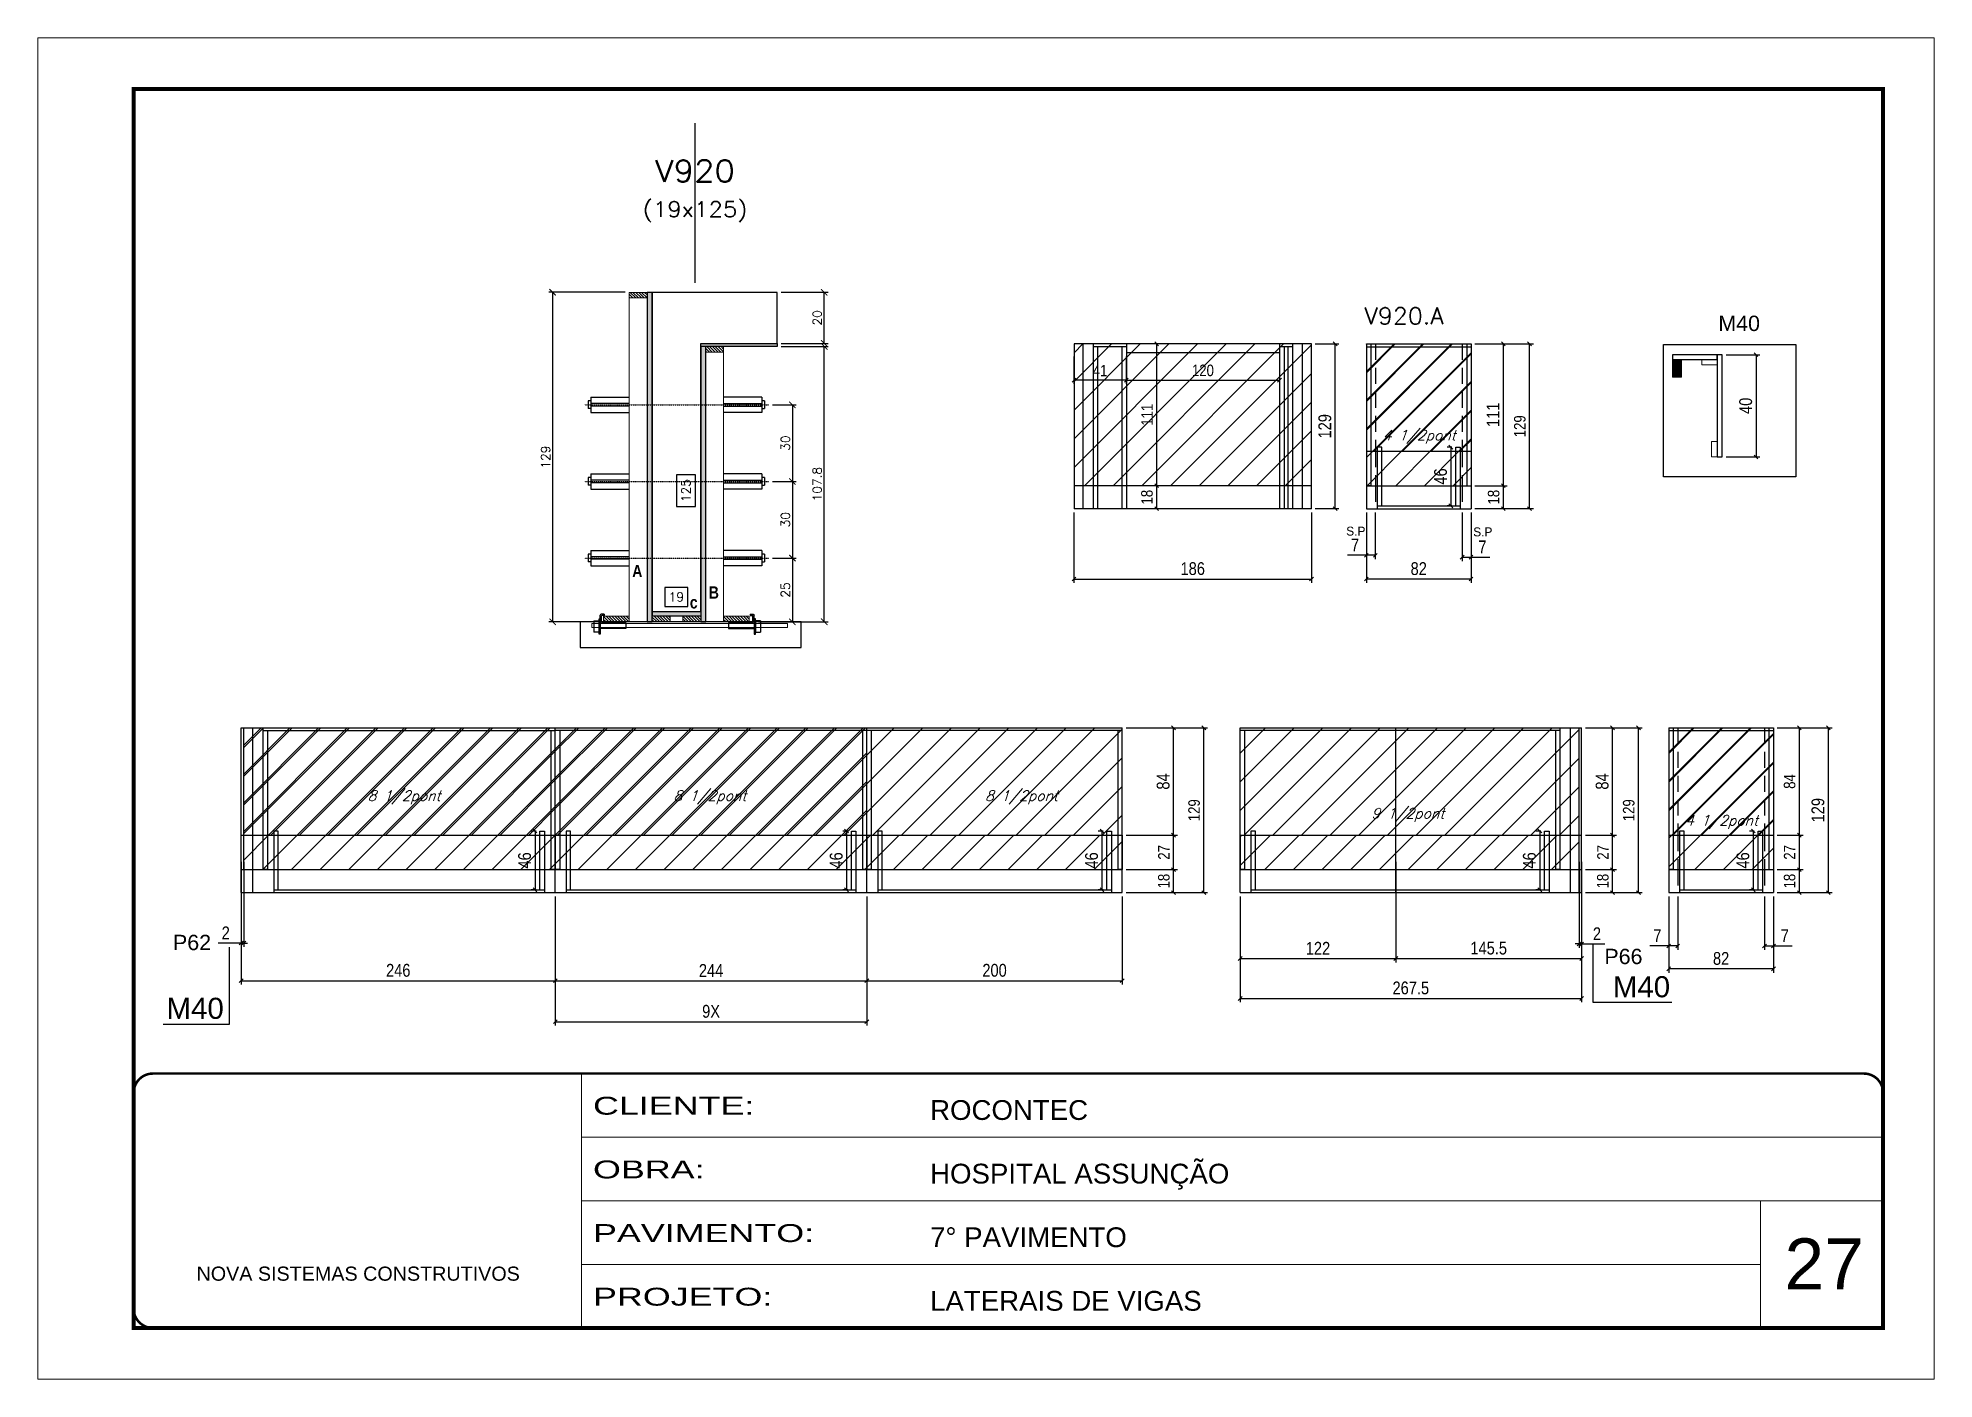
# Model space of a CAD drawing. Extents: x -20960 to -5926, y -2106 to 21915.
# Drawn here: x -9023 to -7538, y 13974 to 15024 of the extents above; entities that cross this region are included whole.
import ezdxf
from ezdxf.enums import TextEntityAlignment as Align

# ---------------------------------------------------------------- set-up
doc = ezdxf.new("R2010")
doc.units = 0
for name, pattern in [('CONTINUO', [0]), ('DASHED', [0.75, 0.5, -0.25]), ('HIDDEN', [0.375, 0.25, -0.125])]:
    doc.linetypes.add(name, pattern=pattern)
for name, color, linetype in [('5', 5, 'Continuous'), ('barrote', 251, 'Continuous'), ('COTA', 241, 'Continuous'), ('Cota Seção (2x)', 4, 'Continuous'), ('detalhes', 4, 'Continuous'), ('NOMENCLATURA', 7, 'Continuous'), ('Painéis', 200, 'Continuous'), ('presilha', 1, 'Continuous'), ('Reaproveitamento', 251, 'Continuous'), ('SARR_2.2x7', 40, 'Continuous'), ('SARR_3.5x7', 81, 'Continuous'), ('TENSOR', 3, 'Continuous'), ('texto', 7, 'Continuous'), ('Texto de Titulo', 7, 'Continuous'), ('Texto Qtd Sarr', 242, 'Continuous')]:
    doc.layers.add(name, color=color, linetype=linetype)
for name, color, linetype, lineweight in [('CARIMBO', 255, 'Continuous', 9), ('CONCRETO', 251, 'Continuous', 25), ('Folhas', 255, 'Continuous', 9), ('Hachura', 251, 'Continuous', 9), ('Madeira', 126, 'Continuous', 18), ('Sarr 2.2x7', 40, 'Continuous', 9), ('SARRAFO DE PRESSAO', 251, 'DASHED', 9), ('SCO-___-LAJ', 2, 'Continuous', 0), ('Texto Seção', 7, 'Continuous', 15)]:
    doc.layers.add(name, color=color, linetype=linetype, lineweight=lineweight)
doc.styles.add('ARIAL', font='arial.ttf')
doc.styles.add('COTA TECNICA', font='techl___.ttf', dxfattribs={"height": 10})
doc.styles.add('COTA TECNICA-50', font='techl___.ttf', dxfattribs={"height": 9})
doc.styles.add('REGUA-120', font='ROMANS.shx', dxfattribs={"height": 15})
doc.styles.add('Romans', font='romans.shx')
doc.styles.add('ROMAS860', font='ROMAS860.SHX')
doc.styles.get("Standard").update_dxf_attribs({"font": 'arial.ttf'})
doc.styles.add('TECNICA', font='techb___.ttf', dxfattribs={"height": 10})
doc.styles.add('Tecnologia', font='')
doc.styles.get('Tecnologia').set_extended_font_data('Forgotten Futurist')
doc.dimstyles.new('COTA PAINEL-50', dxfattribs={"dimtxt": 9, "dimasz": 3, "dimexe": 3, "dimexo": 3, "dimgap": 3, "dimtad": 1, "dimdec": 1, "dimzin": 12, "dimdsep": 46, "dimtxsty": 'COTA TECNICA-50', "dimblk1": 'OBLIQUE', "dimblk2": 'OBLIQUE', "dimsah": 1, "dimcen": 0.9, "dimclrd": 4, "dimclre": 4, "dimclrt": 240, "dimadec": 1, "dimazin": 3, "dimtfac": 1, "dimtdec": 1, "dimtmove": 0, "dimatfit": 3, "dimfxl": 1, "dimtolj": 1, "dimtzin": 12, "dimarcsym": 0})
doc.dimstyles.new('Cota Seção (2x)', dxfattribs={"dimtxt": 7, "dimasz": 5, "dimexe": 3, "dimexo": 3, "dimgap": 2, "dimtad": 3, "dimdec": 1, "dimlfac": 0.5, "dimzin": 12, "dimdsep": 46, "dimtxsty": 'Romans', "dimblk": 'ARCHTICK', "dimcen": 0, "dimclrd": 4, "dimclre": 4, "dimclrt": 1, "dimadec": 1, "dimazin": 3, "dimtfac": 1, "dimtdec": 1, "dimtmove": 0, "dimatfit": 3, "dimldrblk": 'OBLIQUE', "dimfxl": 1, "dimtolj": 1, "dimtzin": 12, "dimarcsym": 0})
doc.dimstyles.new('Cota Seção interna', dxfattribs={"dimtxt": 7, "dimasz": 6, "dimexe": 0.18, "dimexo": 2, "dimgap": -4, "dimtad": 3, "dimdec": 1, "dimlfac": 0.5, "dimzin": 12, "dimdsep": 46, "dimtxsty": 'Romans', "dimblk": 'ARCHTICK', "dimcen": 0.09, "dimse1": 1, "dimse2": 1, "dimsd1": 1, "dimsd2": 1, "dimclrd": 180, "dimclre": 5, "dimclrt": 1, "dimadec": 0, "dimazin": 3, "dimtfac": 1, "dimtdec": 1, "dimtofl": 0, "dimtmove": 0, "dimatfit": 3, "dimldrblk": 'ARCHTICK', "dimfxl": 1, "dimtolj": 1, "dimtzin": 0, "dimarcsym": 0})
doc.dimstyles.new('PAINEL', dxfattribs={"dimtxt": 10, "dimasz": 3, "dimexe": 3, "dimexo": 3, "dimgap": 3, "dimtad": 1, "dimdec": 1, "dimzin": 12, "dimdsep": 46, "dimtxsty": 'COTA TECNICA', "dimblk1": 'OBLIQUE', "dimblk2": 'OBLIQUE', "dimsah": 1, "dimcen": 0.9, "dimclrd": 4, "dimclre": 4, "dimclrt": 240, "dimadec": 1, "dimazin": 3, "dimtfac": 1, "dimtdec": 1, "dimtmove": 0, "dimatfit": 3, "dimfxl": 1, "dimtolj": 1, "dimtzin": 12, "dimarcsym": 0})
pattern_1 = [(45, (-1051.789, -3560.685), (-11.22532, 11.22532), [])]
pattern_2 = [(45, (573.711, -114.96), (-11.22532, 11.22532), [])]
pattern_3 = [(45, (-2095.983, -3820.181), (-11.22532, 11.22532), [])]
pattern_4 = [(45, (-470.483, -374.456), (-11.22532, 11.22532), [])]
pattern_5 = [(45, (573.905, -73.902), (-11.22532, 11.22532), [])]

msp = doc.modelspace()

# ---------------------------------------------------------------- texts
at = {"layer": '5', "color": 7, "linetype": 'Continuous'}
msp.add_text('M40', height=12, rotation=359.99996, dxfattribs=at).set_placement((-7707.45, 14794.48))
at = {"layer": '5', "linetype": 'Continuous'}
for s, p in [('P62', (-8917.71, 14309.76)), ('P66', (-7796.68, 14298.81))]:
    msp.add_text(s, height=12, rotation=0.00004, dxfattribs=at).set_placement(p)
at = {"layer": 'CARIMBO', "style": 'ARIAL'}
msp.add_text('27', height=40, dxfattribs=at).set_placement((-7655.64, 14044.08))
at = {"layer": 'detalhes', "style": 'TECNICA'}
for s, p in [('A', (-8558.07, 14601.79)), ('c', (-8512.94, 14577.26)), ('B', (-8498.1, 14584.95))]:
    msp.add_text(s, height=9.6, dxfattribs=at).set_placement(p)
at = {"layer": 'NOMENCLATURA', "linetype": 'Continuous'}
for rotation, p in [(0, (-7790.06, 14272.85)), (360, (-8922.78, 14255.95))]:
    msp.add_text('M40', height=16.5, rotation=rotation, dxfattribs=at).set_placement(p)
at = {"layer": 'texto', "color": 2, "char_height": 8, "attachment_point": 5, "style": 'Romans'}
for s, insert in [('{\\Q19;\\C256;4 1/2pont}', (-7941.71, 14711.65)), ('{\\Q19;\\C256;8 1/2pont}', (-8736.72, 14429.37)), ('{\\Q19;\\C256;8 1/2pont}', (-8497.23, 14429.37)), ('{\\Q19;\\C256;8 1/2pont}', (-8253.23, 14429.37)), ('{\\Q19;\\C256;9 1/2pont}', (-7950.62, 14415.55)), ('{\\Q19;\\C256;4 1/2pont}', (-7704.95, 14410.12))]:
    msp.add_mtext(s, dxfattribs=dict(at, insert=insert))
at = {"layer": 'texto', "color": 4, "char_height": 7, "attachment_point": 5, "style": 'ROMAS860'}
for insert in [(-7991.37, 14637.76), (-7891.89, 14637.17)]:
    msp.add_mtext('S.P', dxfattribs=dict(at, insert=insert))
at = {"layer": 'Texto Seção', "style": 'REGUA-120', "width": 1.05}
msp.add_text('V920.A', height=13, dxfattribs=at).set_placement((-7984.53, 14799.84))

# ---------------------------------------------------------------- blocks, each defined once
blk = doc.blocks.new('9999999999')
at = {"color": 30, "linetype": 'CONTINUO'}
for p, q in [((98564.6, 34230.2), (98564.6, 34429.4)), ((98564.6, 34379.6), (99584, 34379.6)), ((98564.6, 34329.8), (99488, 34329.8)), ((99584, 34329.8), (99488, 34329.8)), ((99488, 34329.8), (99488, 34230.2)), ((98564.6, 34280), (99488, 34280))]:
    blk.add_line(p, q, dxfattribs=at)
at = {"color": 30, "linetype": 'CONTINUO', "const_width": 2}
blk.add_lwpolyline([(99584, 34230.2), (99584, 34414.4, 0.414214), (99569, 34429.4), (98229, 34429.4, 0.414214), (98214, 34414.4), (98214, 34245.2, 0.414214), (98229, 34230.2), (99584, 34230.2)], format="xyb", dxfattribs=at)
at = {"layer": 'Folhas'}
blk.add_lwpolyline([(98139, 34190.2), (99624, 34190.2), (99624, 35240.2), (98139, 35240.2)], close=True, dxfattribs=at)
at = {"layer": 'Folhas', "color": 30, "const_width": 3}
blk.add_lwpolyline([(98214, 34230.2), (99584, 34230.2), (99584, 35200.2), (98214, 35200.2)], close=True, dxfattribs=at)
at = {"color": 7, "linetype": 'Continuous', "ltscale": 5, "style": 'ARIAL'}
for s, height, p in [('ROCONTEC', 15.48, (98837.7, 34393.1)), ('HOSPITAL ASSUNÇÃO', 15.483, (98837.7, 34343.3)), ('7° PAVIMENTO', 15.483, (98837.7, 34293.5)), ('NOVA SISTEMAS CONSTRUTIVOS', 11.059, (98263.2, 34267.2)), ('LATERAIS DE VIGAS', 15.483, (98837.7, 34243.7))]:
    blk.add_text(s, height=height, dxfattribs=at).set_placement(p)
at = {"layer": 'Folhas', "color": 7, "style": 'Tecnologia', "width": 1.5}
for s, p in [('CLIENTE:', (98573.7, 34397.2)), ('OBRA:', (98573.7, 34347.3)), ('PAVIMENTO:', (98573.7, 34297.5)), ('PROJETO:', (98573.7, 34247.7))]:
    blk.add_text(s, height=14, dxfattribs=at).set_placement(p)
blk = doc.blocks.new('_Oblique')
at = {"color": 0, "linetype": 'ByBlock', "lineweight": -2}
blk.add_line((-0.5, -0.5), (0.5, 0.5), dxfattribs=at)
blk = doc.blocks.new('*D765')
at = {"layer": 'COTA', "color": 4, "lineweight": -2, "ltscale": 25, "transparency": 16777216}
for p, q in [((-7814.5, 14378.8), (-7814.5, 14268.9)), ((-8082, 14351.8), (-8082, 14268.9)), ((-8082, 14271.9), (-7814.5, 14271.9))]:
    blk.add_line(p, q, dxfattribs=at)
at = {"layer": 'Defpoints', "color": 0, "ltscale": 25, "transparency": 16777216}
for p in [(-7814.5, 14381.8), (-8082, 14354.8), (-7814.5, 14271.9)]:
    blk.add_point(p, dxfattribs=at)
at = {"layer": 'COTA', "color": 4, "lineweight": -2, "ltscale": 25, "transparency": 16777216, "xscale": 3, "yscale": 3, "zscale": 3, "rotation": 180}
blk.add_blockref('_Oblique', (-8082, 14271.9), dxfattribs=at)
at = {"layer": 'COTA', "color": 4, "lineweight": -2, "ltscale": 25, "transparency": 16777216, "xscale": 3, "yscale": 3, "zscale": 3}
blk.add_blockref('_Oblique', (-7814.5, 14271.9), dxfattribs=at)
at = {"layer": 'COTA', "color": 240, "ltscale": 25, "transparency": 16777216, "insert": (-7948.3, 14280.1), "char_height": 10, "attachment_point": 5, "style": 'COTA TECNICA'}
blk.add_mtext('\\A1;267.5', dxfattribs=at)
blk = doc.blocks.new('*D766')
at = {"layer": 'COTA', "color": 4, "lineweight": -2, "ltscale": 25, "transparency": 16777216}
for p, q in [((-7960, 14378.8), (-7960, 14300.2)), ((-8082, 14351.8), (-8082, 14300.2)), ((-8082, 14303.2), (-7960, 14303.2))]:
    blk.add_line(p, q, dxfattribs=at)
at = {"layer": 'Defpoints', "color": 0, "ltscale": 25, "transparency": 16777216}
for p in [(-7960, 14381.8), (-8082, 14354.8), (-7960, 14303.2)]:
    blk.add_point(p, dxfattribs=at)
at = {"layer": 'COTA', "color": 4, "lineweight": -2, "ltscale": 25, "transparency": 16777216, "xscale": 3, "yscale": 3, "zscale": 3, "rotation": 180}
blk.add_blockref('_Oblique', (-8082, 14303.2), dxfattribs=at)
at = {"layer": 'COTA', "color": 4, "lineweight": -2, "ltscale": 25, "transparency": 16777216, "xscale": 3, "yscale": 3, "zscale": 3}
blk.add_blockref('_Oblique', (-7960, 14303.2), dxfattribs=at)
at = {"layer": 'COTA', "color": 240, "ltscale": 25, "transparency": 16777216, "insert": (-8021, 14311.2), "char_height": 10, "attachment_point": 5, "style": 'COTA TECNICA'}
blk.add_mtext('\\A1;122', dxfattribs=at)
blk = doc.blocks.new('*D767')
at = {"layer": 'COTA', "color": 4, "lineweight": -2, "ltscale": 25, "transparency": 16777216}
for p, q in [((-7960, 14378.8), (-7960, 14300.2)), ((-7814.5, 14378.8), (-7814.5, 14300.2)), ((-7960, 14303.2), (-7814.5, 14303.2))]:
    blk.add_line(p, q, dxfattribs=at)
at = {"layer": 'Defpoints', "color": 0, "ltscale": 25, "transparency": 16777216}
for p in [(-7960, 14381.8), (-7814.5, 14381.8), (-7814.5, 14303.2)]:
    blk.add_point(p, dxfattribs=at)
at = {"layer": 'COTA', "color": 4, "lineweight": -2, "ltscale": 25, "transparency": 16777216, "xscale": 3, "yscale": 3, "zscale": 3, "rotation": 180}
blk.add_blockref('_Oblique', (-7960, 14303.2), dxfattribs=at)
at = {"layer": 'COTA', "color": 4, "lineweight": -2, "ltscale": 25, "transparency": 16777216, "xscale": 3, "yscale": 3, "zscale": 3}
blk.add_blockref('_Oblique', (-7814.5, 14303.2), dxfattribs=at)
at = {"layer": 'COTA', "color": 240, "ltscale": 25, "transparency": 16777216, "insert": (-7887.3, 14311.3), "char_height": 10, "attachment_point": 5, "style": 'COTA TECNICA'}
blk.add_mtext('\\A1;145.5', dxfattribs=at)
blk = doc.blocks.new('*D768')
at = {"layer": 'COTA', "color": 4, "lineweight": -2, "ltscale": 25, "transparency": 16777216}
for p, q in [((-7816.5, 14378.8), (-7816.5, 14311.6)), ((-7814.5, 14378.8), (-7814.5, 14311.6)), ((-7816.5, 14314.6), (-7819.5, 14314.6)), ((-7816.5, 14314.6), (-7814.5, 14314.6)), ((-7814.5, 14314.6), (-7796.4, 14314.6))]:
    blk.add_line(p, q, dxfattribs=at)
at = {"layer": 'Defpoints', "color": 0, "ltscale": 25, "transparency": 16777216}
for p in [(-7816.5, 14381.8), (-7814.5, 14381.8), (-7814.5, 14314.6)]:
    blk.add_point(p, dxfattribs=at)
at = {"layer": 'COTA', "color": 4, "lineweight": -2, "ltscale": 25, "transparency": 16777216, "xscale": 3, "yscale": 3, "zscale": 3}
blk.add_blockref('_Oblique', (-7816.5, 14314.6), dxfattribs=at)
at = {"layer": 'COTA', "color": 4, "lineweight": -2, "ltscale": 25, "transparency": 16777216, "xscale": 3, "yscale": 3, "zscale": 3, "rotation": 180}
blk.add_blockref('_Oblique', (-7814.5, 14314.6), dxfattribs=at)
at = {"layer": 'COTA', "color": 240, "ltscale": 25, "transparency": 16777216, "insert": (-7802.5, 14322.6), "char_height": 10, "attachment_point": 5, "style": 'COTA TECNICA'}
blk.add_mtext('\\A1;2', dxfattribs=at)
blk = doc.blocks.new('*D769')
at = {"layer": 'COTA', "color": 4, "lineweight": -2, "ltscale": 25, "transparency": 16777216}
for p, q in [((-7671.3, 14351.8), (-7671.3, 14310)), ((-7664.3, 14351.8), (-7664.3, 14310)), ((-7671.3, 14313), (-7664.3, 14313)), ((-7664.3, 14313), (-7649.6, 14313))]:
    blk.add_line(p, q, dxfattribs=at)
at = {"layer": 'Defpoints', "color": 0, "ltscale": 25, "transparency": 16777216}
for p in [(-7671.3, 14354.8), (-7664.3, 14354.8), (-7664.3, 14313)]:
    blk.add_point(p, dxfattribs=at)
at = {"layer": 'COTA', "color": 4, "lineweight": -2, "ltscale": 25, "transparency": 16777216, "xscale": 3, "yscale": 3, "zscale": 3, "rotation": 180}
blk.add_blockref('_Oblique', (-7671.3, 14313), dxfattribs=at)
at = {"layer": 'COTA', "color": 4, "lineweight": -2, "ltscale": 25, "transparency": 16777216, "xscale": 3, "yscale": 3, "zscale": 3}
blk.add_blockref('_Oblique', (-7664.3, 14313), dxfattribs=at)
at = {"layer": 'COTA', "color": 240, "ltscale": 25, "transparency": 16777216, "insert": (-7655.4, 14321), "char_height": 10, "attachment_point": 5, "style": 'COTA TECNICA'}
blk.add_mtext('\\A1;7', dxfattribs=at)
blk = doc.blocks.new('*D770')
at = {"layer": 'COTA', "color": 4, "lineweight": -2, "ltscale": 25, "transparency": 16777216}
for p, q in [((-7746.3, 14351.8), (-7746.3, 14310)), ((-7739.3, 14351.8), (-7739.3, 14310)), ((-7746.3, 14313), (-7761, 14313)), ((-7739.3, 14313), (-7746.3, 14313))]:
    blk.add_line(p, q, dxfattribs=at)
at = {"layer": 'Defpoints', "color": 0, "ltscale": 25, "transparency": 16777216}
for p in [(-7746.3, 14354.8), (-7739.3, 14354.8), (-7746.3, 14313)]:
    blk.add_point(p, dxfattribs=at)
at = {"layer": 'COTA', "color": 4, "lineweight": -2, "ltscale": 25, "transparency": 16777216, "xscale": 3, "yscale": 3, "zscale": 3, "rotation": 180}
blk.add_blockref('_Oblique', (-7746.3, 14313), dxfattribs=at)
at = {"layer": 'COTA', "color": 4, "lineweight": -2, "ltscale": 25, "transparency": 16777216, "xscale": 3, "yscale": 3, "zscale": 3}
blk.add_blockref('_Oblique', (-7739.3, 14313), dxfattribs=at)
at = {"layer": 'COTA', "color": 240, "ltscale": 25, "transparency": 16777216, "insert": (-7755.2, 14321), "char_height": 10, "attachment_point": 5, "style": 'COTA TECNICA'}
blk.add_mtext('\\A1;7', dxfattribs=at)
blk = doc.blocks.new('*D771')
at = {"layer": 'COTA', "color": 4, "lineweight": -2, "ltscale": 25, "transparency": 16777216}
for p, q in [((-7746.3, 14351.8), (-7746.3, 14292.1)), ((-7664.3, 14351.8), (-7664.3, 14292.1)), ((-7664.3, 14295.1), (-7746.3, 14295.1))]:
    blk.add_line(p, q, dxfattribs=at)
at = {"layer": 'Defpoints', "color": 0, "ltscale": 25, "transparency": 16777216}
for p in [(-7746.3, 14354.8), (-7664.3, 14354.8), (-7746.3, 14295.1)]:
    blk.add_point(p, dxfattribs=at)
at = {"layer": 'COTA', "color": 4, "lineweight": -2, "ltscale": 25, "transparency": 16777216, "xscale": 3, "yscale": 3, "zscale": 3, "rotation": 180}
blk.add_blockref('_Oblique', (-7746.3, 14295.1), dxfattribs=at)
at = {"layer": 'COTA', "color": 4, "lineweight": -2, "ltscale": 25, "transparency": 16777216, "xscale": 3, "yscale": 3, "zscale": 3}
blk.add_blockref('_Oblique', (-7664.3, 14295.1), dxfattribs=at)
at = {"layer": 'COTA', "color": 240, "ltscale": 25, "transparency": 16777216, "insert": (-7705.3, 14303.2), "char_height": 10, "attachment_point": 5, "style": 'COTA TECNICA'}
blk.add_mtext('\\A1;82', dxfattribs=at)
blk = doc.blocks.new('*D780')
at = {"layer": 'COTA', "color": 4, "lineweight": -2, "ltscale": 25, "transparency": 16777216}
for p, q in [((-7661.3, 14483.8), (-7618.3, 14483.8)), ((-7621.3, 14354.8), (-7621.3, 14483.8)), ((-7661.3, 14354.8), (-7618.3, 14354.8))]:
    blk.add_line(p, q, dxfattribs=at)
at = {"layer": 'Defpoints', "color": 0, "ltscale": 25, "transparency": 16777216}
for p in [(-7664.3, 14483.8), (-7621.3, 14483.8), (-7664.3, 14354.8)]:
    blk.add_point(p, dxfattribs=at)
at = {"layer": 'COTA', "color": 4, "lineweight": -2, "ltscale": 25, "transparency": 16777216, "xscale": 3, "yscale": 3, "zscale": 3}
for p, rotation in [((-7621.3, 14483.8), 90), ((-7621.3, 14354.8), 270)]:
    blk.add_blockref('_Oblique', p, dxfattribs=dict(at, rotation=rotation))
at = {"layer": 'COTA', "color": 240, "ltscale": 25, "transparency": 16777216, "insert": (-7629.4, 14419.3), "char_height": 10, "attachment_point": 5, "rotation": 90, "style": 'COTA TECNICA'}
blk.add_mtext('\\A1;129', dxfattribs=at)
blk = doc.blocks.new('*D781')
at = {"layer": 'COTA', "color": 4, "lineweight": -2, "ltscale": 25, "transparency": 16777216}
for p, q in [((-7811.5, 14483.8), (-7787.3, 14483.8)), ((-7790.3, 14399.8), (-7790.3, 14483.8)), ((-7811.5, 14399.8), (-7787.3, 14399.8))]:
    blk.add_line(p, q, dxfattribs=at)
at = {"layer": 'Defpoints', "color": 0, "ltscale": 25, "transparency": 16777216}
for p in [(-7814.5, 14483.8), (-7790.3, 14483.8), (-7814.5, 14399.8)]:
    blk.add_point(p, dxfattribs=at)
at = {"layer": 'COTA', "color": 4, "lineweight": -2, "ltscale": 25, "transparency": 16777216, "xscale": 3, "yscale": 3, "zscale": 3}
for p, rotation in [((-7790.3, 14483.8), 90), ((-7790.3, 14399.8), 270)]:
    blk.add_blockref('_Oblique', p, dxfattribs=dict(at, rotation=rotation))
at = {"layer": 'COTA', "color": 240, "ltscale": 25, "transparency": 16777216, "insert": (-7798.4, 14441.8), "char_height": 10, "attachment_point": 5, "rotation": 90, "style": 'COTA TECNICA'}
blk.add_mtext('\\A1;84', dxfattribs=at)
blk = doc.blocks.new('*D777')
at = {"layer": 'COTA', "color": 4, "lineweight": -2, "transparency": 16777216}
for p, q in [((-7811.5, 14399.8), (-7787.3, 14399.8)), ((-7790.3, 14372.8), (-7790.3, 14399.8)), ((-7811.5, 14372.8), (-7787.3, 14372.8))]:
    blk.add_line(p, q, dxfattribs=at)
at = {"layer": 'Defpoints', "color": 0, "transparency": 16777216}
for p in [(-7814.5, 14399.8), (-7790.3, 14399.8), (-7814.5, 14372.8)]:
    blk.add_point(p, dxfattribs=at)
at = {"layer": 'COTA', "color": 4, "lineweight": -2, "transparency": 16777216, "xscale": 3, "yscale": 3, "zscale": 3}
for p, rotation in [((-7790.3, 14399.8), 90), ((-7790.3, 14372.8), 270)]:
    blk.add_blockref('_Oblique', p, dxfattribs=dict(at, rotation=rotation))
at = {"layer": 'COTA', "color": 240, "transparency": 16777216, "insert": (-7797.8, 14386.3), "char_height": 9, "attachment_point": 5, "rotation": 90, "style": 'COTA TECNICA-50'}
blk.add_mtext('\\A1;27', dxfattribs=at)
blk = doc.blocks.new('*D778')
at = {"layer": 'COTA', "color": 4, "lineweight": -2, "transparency": 16777216}
for p, q in [((-7661.3, 14399.8), (-7641, 14399.8)), ((-7644, 14372.8), (-7644, 14399.8)), ((-7661.3, 14372.8), (-7641, 14372.8))]:
    blk.add_line(p, q, dxfattribs=at)
at = {"layer": 'Defpoints', "color": 0, "transparency": 16777216}
for p in [(-7664.3, 14399.8), (-7644, 14399.8), (-7664.3, 14372.8)]:
    blk.add_point(p, dxfattribs=at)
at = {"layer": 'COTA', "color": 4, "lineweight": -2, "transparency": 16777216, "xscale": 3, "yscale": 3, "zscale": 3}
for p, rotation in [((-7644, 14399.8), 90), ((-7644, 14372.8), 270)]:
    blk.add_blockref('_Oblique', p, dxfattribs=dict(at, rotation=rotation))
at = {"layer": 'COTA', "color": 240, "transparency": 16777216, "insert": (-7651.6, 14386.3), "char_height": 9, "attachment_point": 5, "rotation": 90, "style": 'COTA TECNICA-50'}
blk.add_mtext('\\A1;27', dxfattribs=at)
blk = doc.blocks.new('*D779')
at = {"layer": 'COTA', "color": 4, "lineweight": -2, "transparency": 16777216}
for p, q in [((-7661.3, 14483.8), (-7641, 14483.8)), ((-7644, 14399.8), (-7644, 14483.8)), ((-7661.3, 14399.8), (-7641, 14399.8))]:
    blk.add_line(p, q, dxfattribs=at)
at = {"layer": 'Defpoints', "color": 0, "transparency": 16777216}
for p in [(-7664.3, 14483.8), (-7644, 14483.8), (-7664.3, 14399.8)]:
    blk.add_point(p, dxfattribs=at)
at = {"layer": 'COTA', "color": 4, "lineweight": -2, "transparency": 16777216, "xscale": 3, "yscale": 3, "zscale": 3}
for p, rotation in [((-7644, 14483.8), 90), ((-7644, 14399.8), 270)]:
    blk.add_blockref('_Oblique', p, dxfattribs=dict(at, rotation=rotation))
at = {"layer": 'COTA', "color": 240, "transparency": 16777216, "insert": (-7651.6, 14441.8), "char_height": 9, "attachment_point": 5, "rotation": 90, "style": 'COTA TECNICA-50'}
blk.add_mtext('\\A1;84', dxfattribs=at)
blk = doc.blocks.new('*D775')
at = {"layer": 'COTA', "color": 4, "lineweight": -2, "ltscale": 25, "transparency": 16777216}
for p, q in [((-7846.5, 14403), (-7850.3, 14403)), ((-7847.3, 14403), (-7847.3, 14357)), ((-7846.5, 14357), (-7850.3, 14357))]:
    blk.add_line(p, q, dxfattribs=at)
at = {"layer": 'Defpoints', "color": 0, "ltscale": 25, "transparency": 16777216}
for p in [(-7843.5, 14403), (-7847.3, 14357), (-7843.5, 14357)]:
    blk.add_point(p, dxfattribs=at)
at = {"layer": 'COTA', "color": 4, "lineweight": -2, "ltscale": 25, "transparency": 16777216, "xscale": 3, "yscale": 3, "zscale": 3}
for p, rotation in [((-7847.3, 14403), 90), ((-7847.3, 14357), 270)]:
    blk.add_blockref('_Oblique', p, dxfattribs=dict(at, rotation=rotation))
at = {"layer": 'COTA', "color": 240, "ltscale": 25, "transparency": 16777216, "insert": (-7855.4, 14380), "char_height": 10, "attachment_point": 5, "rotation": 90, "style": 'COTA TECNICA'}
blk.add_mtext('\\A1;46', dxfattribs=at)
blk = doc.blocks.new('*D776')
at = {"layer": 'COTA', "color": 4, "lineweight": -2, "ltscale": 25, "transparency": 16777216}
for p, q in [((-7679.3, 14403), (-7683.1, 14403)), ((-7680.1, 14403), (-7680.1, 14357)), ((-7679.3, 14357), (-7683.1, 14357))]:
    blk.add_line(p, q, dxfattribs=at)
at = {"layer": 'Defpoints', "color": 0, "ltscale": 25, "transparency": 16777216}
for p in [(-7676.3, 14403), (-7680.1, 14357), (-7676.3, 14357)]:
    blk.add_point(p, dxfattribs=at)
at = {"layer": 'COTA', "color": 4, "lineweight": -2, "ltscale": 25, "transparency": 16777216, "xscale": 3, "yscale": 3, "zscale": 3}
for p, rotation in [((-7680.1, 14403), 90), ((-7680.1, 14357), 270)]:
    blk.add_blockref('_Oblique', p, dxfattribs=dict(at, rotation=rotation))
at = {"layer": 'COTA', "color": 240, "ltscale": 25, "transparency": 16777216, "insert": (-7688.2, 14380), "char_height": 10, "attachment_point": 5, "rotation": 90, "style": 'COTA TECNICA'}
blk.add_mtext('\\A1;46', dxfattribs=at)
blk = doc.blocks.new('*D772')
at = {"layer": 'COTA', "color": 4, "lineweight": -2, "transparency": 16777216}
for p, q in [((-7661.3, 14372.8), (-7641, 14372.8)), ((-7644, 14354.8), (-7644, 14372.8)), ((-7661.3, 14354.8), (-7641, 14354.8))]:
    blk.add_line(p, q, dxfattribs=at)
at = {"layer": 'Defpoints', "color": 0, "transparency": 16777216}
for p in [(-7664.3, 14372.8), (-7644, 14372.8), (-7664.3, 14354.8)]:
    blk.add_point(p, dxfattribs=at)
at = {"layer": 'COTA', "color": 4, "lineweight": -2, "transparency": 16777216, "xscale": 3, "yscale": 3, "zscale": 3}
for p, rotation in [((-7644, 14372.8), 90), ((-7644, 14354.8), 270)]:
    blk.add_blockref('_Oblique', p, dxfattribs=dict(at, rotation=rotation))
at = {"layer": 'COTA', "color": 240, "transparency": 16777216, "insert": (-7651.6, 14363.8), "char_height": 9, "attachment_point": 5, "rotation": 90, "style": 'COTA TECNICA-50'}
blk.add_mtext('\\A1;18', dxfattribs=at)
blk = doc.blocks.new('*D773')
at = {"layer": 'COTA', "color": 4, "lineweight": -2, "transparency": 16777216}
for p, q in [((-7811.5, 14372.8), (-7787.3, 14372.8)), ((-7790.3, 14354.8), (-7790.3, 14372.8)), ((-7811.5, 14354.8), (-7787.3, 14354.8))]:
    blk.add_line(p, q, dxfattribs=at)
at = {"layer": 'Defpoints', "color": 0, "transparency": 16777216}
for p in [(-7814.5, 14372.8), (-7790.3, 14372.8), (-7814.5, 14354.8)]:
    blk.add_point(p, dxfattribs=at)
at = {"layer": 'COTA', "color": 4, "lineweight": -2, "transparency": 16777216, "xscale": 3, "yscale": 3, "zscale": 3}
for p, rotation in [((-7790.3, 14372.8), 90), ((-7790.3, 14354.8), 270)]:
    blk.add_blockref('_Oblique', p, dxfattribs=dict(at, rotation=rotation))
at = {"layer": 'COTA', "color": 240, "transparency": 16777216, "insert": (-7797.9, 14363.8), "char_height": 9, "attachment_point": 5, "rotation": 90, "style": 'COTA TECNICA-50'}
blk.add_mtext('\\A1;18', dxfattribs=at)
blk = doc.blocks.new('*D774')
at = {"layer": 'COTA', "color": 4, "lineweight": -2, "transparency": 16777216}
for p, q in [((-7811.5, 14483.8), (-7767, 14483.8)), ((-7770, 14354.8), (-7770, 14483.8)), ((-7811.5, 14354.8), (-7767, 14354.8))]:
    blk.add_line(p, q, dxfattribs=at)
at = {"layer": 'Defpoints', "color": 0, "transparency": 16777216}
for p in [(-7814.5, 14483.8), (-7770, 14483.8), (-7814.5, 14354.8)]:
    blk.add_point(p, dxfattribs=at)
at = {"layer": 'COTA', "color": 4, "lineweight": -2, "transparency": 16777216, "xscale": 3, "yscale": 3, "zscale": 3}
for p, rotation in [((-7770, 14483.8), 90), ((-7770, 14354.8), 270)]:
    blk.add_blockref('_Oblique', p, dxfattribs=dict(at, rotation=rotation))
at = {"layer": 'COTA', "color": 240, "transparency": 16777216, "insert": (-7777.6, 14419.3), "char_height": 9, "attachment_point": 5, "rotation": 90, "style": 'COTA TECNICA-50'}
blk.add_mtext('\\A1;129', dxfattribs=at)
blk = doc.blocks.new('*D782')
at = {"layer": 'COTA', "color": 4, "lineweight": -2, "ltscale": 25, "transparency": 16777216}
for p, q in [((-8864.3, 14378.8), (-8864.3, 14282.8)), ((-8618.3, 14351.8), (-8618.3, 14282.8)), ((-8864.3, 14285.8), (-8618.3, 14285.8))]:
    blk.add_line(p, q, dxfattribs=at)
at = {"layer": 'Defpoints', "color": 0, "ltscale": 25, "transparency": 16777216}
for p in [(-8864.3, 14381.8), (-8618.3, 14354.8), (-8618.3, 14285.8)]:
    blk.add_point(p, dxfattribs=at)
at = {"layer": 'COTA', "color": 4, "lineweight": -2, "ltscale": 25, "transparency": 16777216, "xscale": 3, "yscale": 3, "zscale": 3, "rotation": 180}
blk.add_blockref('_Oblique', (-8864.3, 14285.8), dxfattribs=at)
at = {"layer": 'COTA', "color": 4, "lineweight": -2, "ltscale": 25, "transparency": 16777216, "xscale": 3, "yscale": 3, "zscale": 3}
blk.add_blockref('_Oblique', (-8618.3, 14285.8), dxfattribs=at)
at = {"layer": 'COTA', "color": 240, "ltscale": 25, "transparency": 16777216, "insert": (-8741.3, 14293.9), "char_height": 10, "attachment_point": 5, "style": 'COTA TECNICA'}
blk.add_mtext('\\A1;246', dxfattribs=at)
blk = doc.blocks.new('*D783')
at = {"layer": 'COTA', "color": 4, "lineweight": -2, "ltscale": 25, "transparency": 16777216}
for p, q in [((-8618.3, 14351.8), (-8618.3, 14282.8)), ((-8374.3, 14351.8), (-8374.3, 14282.8)), ((-8618.3, 14285.8), (-8374.3, 14285.8))]:
    blk.add_line(p, q, dxfattribs=at)
at = {"layer": 'Defpoints', "color": 0, "ltscale": 25, "transparency": 16777216}
for p in [(-8618.3, 14354.8), (-8374.3, 14354.8), (-8374.3, 14285.8)]:
    blk.add_point(p, dxfattribs=at)
at = {"layer": 'COTA', "color": 4, "lineweight": -2, "ltscale": 25, "transparency": 16777216, "xscale": 3, "yscale": 3, "zscale": 3, "rotation": 180}
blk.add_blockref('_Oblique', (-8618.3, 14285.8), dxfattribs=at)
at = {"layer": 'COTA', "color": 4, "lineweight": -2, "ltscale": 25, "transparency": 16777216, "xscale": 3, "yscale": 3, "zscale": 3}
blk.add_blockref('_Oblique', (-8374.3, 14285.8), dxfattribs=at)
at = {"layer": 'COTA', "color": 240, "ltscale": 25, "transparency": 16777216, "insert": (-8496.3, 14293.8), "char_height": 10, "attachment_point": 5, "style": 'COTA TECNICA'}
blk.add_mtext('\\A1;244', dxfattribs=at)
blk = doc.blocks.new('*D784')
at = {"layer": 'COTA', "color": 4, "lineweight": -2, "ltscale": 25, "transparency": 16777216}
for p, q in [((-8618.3, 14351.8), (-8618.3, 14250.7)), ((-8374.3, 14351.8), (-8374.3, 14250.7)), ((-8618.3, 14253.7), (-8374.3, 14253.7))]:
    blk.add_line(p, q, dxfattribs=at)
at = {"layer": 'Defpoints', "color": 0, "ltscale": 25, "transparency": 16777216}
for p in [(-8618.3, 14354.8), (-8374.3, 14354.8), (-8374.3, 14253.7)]:
    blk.add_point(p, dxfattribs=at)
at = {"layer": 'COTA', "color": 4, "lineweight": -2, "ltscale": 25, "transparency": 16777216, "xscale": 3, "yscale": 3, "zscale": 3, "rotation": 180}
blk.add_blockref('_Oblique', (-8618.3, 14253.7), dxfattribs=at)
at = {"layer": 'COTA', "color": 4, "lineweight": -2, "ltscale": 25, "transparency": 16777216, "xscale": 3, "yscale": 3, "zscale": 3}
blk.add_blockref('_Oblique', (-8374.3, 14253.7), dxfattribs=at)
at = {"layer": 'COTA', "color": 240, "ltscale": 25, "transparency": 16777216, "insert": (-8496.3, 14261.8), "char_height": 10, "attachment_point": 5, "style": 'COTA TECNICA'}
blk.add_mtext('\\A1;9X', dxfattribs=at)
blk = doc.blocks.new('*D785')
at = {"layer": 'COTA', "color": 4, "lineweight": -2, "ltscale": 25, "transparency": 16777216}
for p, q in [((-8864.3, 14378.8), (-8864.3, 14312.3)), ((-8862.3, 14378.8), (-8862.3, 14312.3)), ((-8864.3, 14315.3), (-8882.4, 14315.3)), ((-8862.3, 14315.3), (-8864.3, 14315.3)), ((-8862.3, 14315.3), (-8859.3, 14315.3))]:
    blk.add_line(p, q, dxfattribs=at)
at = {"layer": 'Defpoints', "color": 0, "ltscale": 25, "transparency": 16777216}
for p in [(-8864.3, 14381.8), (-8862.3, 14381.8), (-8864.3, 14315.3)]:
    blk.add_point(p, dxfattribs=at)
at = {"layer": 'COTA', "color": 4, "lineweight": -2, "ltscale": 25, "transparency": 16777216, "xscale": 3, "yscale": 3, "zscale": 3}
blk.add_blockref('_Oblique', (-8864.3, 14315.3), dxfattribs=at)
at = {"layer": 'COTA', "color": 4, "lineweight": -2, "ltscale": 25, "transparency": 16777216, "xscale": 3, "yscale": 3, "zscale": 3, "rotation": 180}
blk.add_blockref('_Oblique', (-8862.3, 14315.3), dxfattribs=at)
at = {"layer": 'COTA', "color": 240, "ltscale": 25, "transparency": 16777216, "insert": (-8876.4, 14323.3), "char_height": 10, "attachment_point": 5, "style": 'COTA TECNICA'}
blk.add_mtext('\\A1;2', dxfattribs=at)
blk = doc.blocks.new('*D786')
at = {"layer": 'COTA', "color": 4, "lineweight": -2, "ltscale": 25, "transparency": 16777216}
for p, q in [((-8374.3, 14351.8), (-8374.3, 14282.8)), ((-8174.3, 14351.8), (-8174.3, 14282.8)), ((-8374.3, 14285.8), (-8174.3, 14285.8))]:
    blk.add_line(p, q, dxfattribs=at)
at = {"layer": 'Defpoints', "color": 0, "ltscale": 25, "transparency": 16777216}
for p in [(-8374.3, 14354.8), (-8174.3, 14354.8), (-8174.3, 14285.8)]:
    blk.add_point(p, dxfattribs=at)
at = {"layer": 'COTA', "color": 4, "lineweight": -2, "ltscale": 25, "transparency": 16777216, "xscale": 3, "yscale": 3, "zscale": 3, "rotation": 180}
blk.add_blockref('_Oblique', (-8374.3, 14285.8), dxfattribs=at)
at = {"layer": 'COTA', "color": 4, "lineweight": -2, "ltscale": 25, "transparency": 16777216, "xscale": 3, "yscale": 3, "zscale": 3}
blk.add_blockref('_Oblique', (-8174.3, 14285.8), dxfattribs=at)
at = {"layer": 'COTA', "color": 240, "ltscale": 25, "transparency": 16777216, "insert": (-8274.3, 14293.9), "char_height": 10, "attachment_point": 5, "style": 'COTA TECNICA'}
blk.add_mtext('\\A1;200', dxfattribs=at)
blk = doc.blocks.new('*D793')
at = {"layer": 'COTA', "color": 4, "lineweight": -2, "ltscale": 25, "transparency": 16777216}
for p, q in [((-8171.3, 14483.8), (-8131.1, 14483.8)), ((-8134.1, 14399.8), (-8134.1, 14483.8)), ((-8171.3, 14399.8), (-8131.1, 14399.8))]:
    blk.add_line(p, q, dxfattribs=at)
at = {"layer": 'Defpoints', "color": 0, "ltscale": 25, "transparency": 16777216}
for p in [(-8174.3, 14483.8), (-8134.1, 14483.8), (-8174.3, 14399.8)]:
    blk.add_point(p, dxfattribs=at)
at = {"layer": 'COTA', "color": 4, "lineweight": -2, "ltscale": 25, "transparency": 16777216, "xscale": 3, "yscale": 3, "zscale": 3}
for p, rotation in [((-8134.1, 14483.8), 90), ((-8134.1, 14399.8), 270)]:
    blk.add_blockref('_Oblique', p, dxfattribs=dict(at, rotation=rotation))
at = {"layer": 'COTA', "color": 240, "ltscale": 25, "transparency": 16777216, "insert": (-8142.2, 14441.8), "char_height": 10, "attachment_point": 5, "rotation": 90, "style": 'COTA TECNICA'}
blk.add_mtext('\\A1;84', dxfattribs=at)
blk = doc.blocks.new('*D791')
at = {"layer": 'COTA', "color": 4, "lineweight": -2, "transparency": 16777216}
for p, q in [((-8171.3, 14399.8), (-8131.1, 14399.8)), ((-8134.1, 14372.8), (-8134.1, 14399.8)), ((-8171.3, 14372.8), (-8131.1, 14372.8))]:
    blk.add_line(p, q, dxfattribs=at)
at = {"layer": 'Defpoints', "color": 0, "transparency": 16777216}
for p in [(-8174.3, 14399.8), (-8134.1, 14399.8), (-8174.3, 14372.8)]:
    blk.add_point(p, dxfattribs=at)
at = {"layer": 'COTA', "color": 4, "lineweight": -2, "transparency": 16777216, "xscale": 3, "yscale": 3, "zscale": 3}
for p, rotation in [((-8134.1, 14399.8), 90), ((-8134.1, 14372.8), 270)]:
    blk.add_blockref('_Oblique', p, dxfattribs=dict(at, rotation=rotation))
at = {"layer": 'COTA', "color": 240, "transparency": 16777216, "insert": (-8141.7, 14386.3), "char_height": 9, "attachment_point": 5, "rotation": 90, "style": 'COTA TECNICA-50'}
blk.add_mtext('\\A1;27', dxfattribs=at)
blk = doc.blocks.new('*D792')
at = {"layer": 'COTA', "color": 4, "lineweight": -2, "transparency": 16777216}
for p, q in [((-8171.3, 14483.8), (-8107.4, 14483.8)), ((-8110.4, 14354.8), (-8110.4, 14483.8)), ((-8171.3, 14354.8), (-8107.4, 14354.8))]:
    blk.add_line(p, q, dxfattribs=at)
at = {"layer": 'Defpoints', "color": 0, "transparency": 16777216}
for p in [(-8174.3, 14483.8), (-8110.4, 14483.8), (-8174.3, 14354.8)]:
    blk.add_point(p, dxfattribs=at)
at = {"layer": 'COTA', "color": 4, "lineweight": -2, "transparency": 16777216, "xscale": 3, "yscale": 3, "zscale": 3}
for p, rotation in [((-8110.4, 14483.8), 90), ((-8110.4, 14354.8), 270)]:
    blk.add_blockref('_Oblique', p, dxfattribs=dict(at, rotation=rotation))
at = {"layer": 'COTA', "color": 240, "transparency": 16777216, "insert": (-8118, 14419.3), "char_height": 9, "attachment_point": 5, "rotation": 90, "style": 'COTA TECNICA-50'}
blk.add_mtext('\\A1;129', dxfattribs=at)
blk = doc.blocks.new('*D790')
at = {"layer": 'COTA', "color": 4, "lineweight": -2, "ltscale": 25, "transparency": 16777216}
for p, q in [((-8633.3, 14403), (-8637.2, 14403)), ((-8634.2, 14403), (-8634.2, 14357)), ((-8633.3, 14357), (-8637.2, 14357))]:
    blk.add_line(p, q, dxfattribs=at)
at = {"layer": 'Defpoints', "color": 0, "ltscale": 25, "transparency": 16777216}
for p in [(-8630.3, 14403), (-8634.2, 14357), (-8630.3, 14357)]:
    blk.add_point(p, dxfattribs=at)
at = {"layer": 'COTA', "color": 4, "lineweight": -2, "ltscale": 25, "transparency": 16777216, "xscale": 3, "yscale": 3, "zscale": 3}
for p, rotation in [((-8634.2, 14403), 90), ((-8634.2, 14357), 270)]:
    blk.add_blockref('_Oblique', p, dxfattribs=dict(at, rotation=rotation))
at = {"layer": 'COTA', "color": 240, "ltscale": 25, "transparency": 16777216, "insert": (-8642.3, 14380), "char_height": 10, "attachment_point": 5, "rotation": 90, "style": 'COTA TECNICA'}
blk.add_mtext('\\A1;46', dxfattribs=at)
blk = doc.blocks.new('*D788')
at = {"layer": 'COTA', "color": 4, "lineweight": -2, "ltscale": 25, "transparency": 16777216}
for p, q in [((-8389.3, 14403), (-8393.2, 14403)), ((-8390.2, 14403), (-8390.2, 14357)), ((-8389.3, 14357), (-8393.2, 14357))]:
    blk.add_line(p, q, dxfattribs=at)
at = {"layer": 'Defpoints', "color": 0, "ltscale": 25, "transparency": 16777216}
for p in [(-8386.3, 14403), (-8390.2, 14357), (-8386.3, 14357)]:
    blk.add_point(p, dxfattribs=at)
at = {"layer": 'COTA', "color": 4, "lineweight": -2, "ltscale": 25, "transparency": 16777216, "xscale": 3, "yscale": 3, "zscale": 3}
for p, rotation in [((-8390.2, 14403), 90), ((-8390.2, 14357), 270)]:
    blk.add_blockref('_Oblique', p, dxfattribs=dict(at, rotation=rotation))
at = {"layer": 'COTA', "color": 240, "ltscale": 25, "transparency": 16777216, "insert": (-8398.3, 14380), "char_height": 10, "attachment_point": 5, "rotation": 90, "style": 'COTA TECNICA'}
blk.add_mtext('\\A1;46', dxfattribs=at)
blk = doc.blocks.new('*D789')
at = {"layer": 'COTA', "color": 4, "lineweight": -2, "ltscale": 25, "transparency": 16777216}
for p, q in [((-8189.3, 14403), (-8193.2, 14403)), ((-8190.2, 14403), (-8190.2, 14357)), ((-8189.3, 14357), (-8193.2, 14357))]:
    blk.add_line(p, q, dxfattribs=at)
at = {"layer": 'Defpoints', "color": 0, "ltscale": 25, "transparency": 16777216}
for p in [(-8186.3, 14403), (-8190.2, 14357), (-8186.3, 14357)]:
    blk.add_point(p, dxfattribs=at)
at = {"layer": 'COTA', "color": 4, "lineweight": -2, "ltscale": 25, "transparency": 16777216, "xscale": 3, "yscale": 3, "zscale": 3}
for p, rotation in [((-8190.2, 14403), 90), ((-8190.2, 14357), 270)]:
    blk.add_blockref('_Oblique', p, dxfattribs=dict(at, rotation=rotation))
at = {"layer": 'COTA', "color": 240, "ltscale": 25, "transparency": 16777216, "insert": (-8198.3, 14380), "char_height": 10, "attachment_point": 5, "rotation": 90, "style": 'COTA TECNICA'}
blk.add_mtext('\\A1;46', dxfattribs=at)
blk = doc.blocks.new('*D787')
at = {"layer": 'COTA', "color": 4, "lineweight": -2, "transparency": 16777216}
for p, q in [((-8171.3, 14372.8), (-8131.1, 14372.8)), ((-8134.1, 14354.8), (-8134.1, 14372.8)), ((-8171.3, 14354.8), (-8131.1, 14354.8))]:
    blk.add_line(p, q, dxfattribs=at)
at = {"layer": 'Defpoints', "color": 0, "transparency": 16777216}
for p in [(-8174.3, 14372.8), (-8134.1, 14372.8), (-8174.3, 14354.8)]:
    blk.add_point(p, dxfattribs=at)
at = {"layer": 'COTA', "color": 4, "lineweight": -2, "transparency": 16777216, "xscale": 3, "yscale": 3, "zscale": 3}
for p, rotation in [((-8134.1, 14372.8), 90), ((-8134.1, 14354.8), 270)]:
    blk.add_blockref('_Oblique', p, dxfattribs=dict(at, rotation=rotation))
at = {"layer": 'COTA', "color": 240, "transparency": 16777216, "insert": (-8141.7, 14363.8), "char_height": 9, "attachment_point": 5, "rotation": 90, "style": 'COTA TECNICA-50'}
blk.add_mtext('\\A1;18', dxfattribs=at)
blk = doc.blocks.new('*D794')
at = {"layer": 'COTA', "color": 4, "lineweight": -2, "ltscale": 25, "transparency": 16777216}
for p, q in [((-7908.1, 14652.4), (-7908.1, 14614.4)), ((-7901.1, 14652.4), (-7901.1, 14614.4)), ((-7908.1, 14617.4), (-7901.1, 14617.4)), ((-7901.1, 14617.4), (-7886.3, 14617.4))]:
    blk.add_line(p, q, dxfattribs=at)
at = {"layer": 'Defpoints', "color": 0, "ltscale": 25, "transparency": 16777216}
for p in [(-7908.1, 14655.4), (-7901.1, 14655.4), (-7901.1, 14617.4)]:
    blk.add_point(p, dxfattribs=at)
at = {"layer": 'COTA', "color": 4, "lineweight": -2, "ltscale": 25, "transparency": 16777216, "xscale": 3, "yscale": 3, "zscale": 3, "rotation": 180}
blk.add_blockref('_Oblique', (-7908.1, 14617.4), dxfattribs=at)
at = {"layer": 'COTA', "color": 4, "lineweight": -2, "ltscale": 25, "transparency": 16777216, "xscale": 3, "yscale": 3, "zscale": 3}
blk.add_blockref('_Oblique', (-7901.1, 14617.4), dxfattribs=at)
at = {"layer": 'COTA', "color": 240, "ltscale": 25, "transparency": 16777216, "insert": (-7892.2, 14625.5), "char_height": 10, "attachment_point": 5, "style": 'COTA TECNICA'}
blk.add_mtext('\\A1;7', dxfattribs=at)
blk = doc.blocks.new('*D795')
at = {"layer": 'COTA', "color": 4, "lineweight": -2, "ltscale": 25, "transparency": 16777216}
for p, q in [((-7983.1, 14652.4), (-7983.1, 14615.9)), ((-7976.1, 14652.4), (-7976.1, 14615.9)), ((-7983.1, 14618.9), (-7997.8, 14618.9)), ((-7976.1, 14618.9), (-7983.1, 14618.9))]:
    blk.add_line(p, q, dxfattribs=at)
at = {"layer": 'Defpoints', "color": 0, "ltscale": 25, "transparency": 16777216}
for p in [(-7983.1, 14655.4), (-7976.1, 14655.4), (-7983.1, 14618.9)]:
    blk.add_point(p, dxfattribs=at)
at = {"layer": 'COTA', "color": 4, "lineweight": -2, "ltscale": 25, "transparency": 16777216, "xscale": 3, "yscale": 3, "zscale": 3, "rotation": 180}
blk.add_blockref('_Oblique', (-7983.1, 14618.9), dxfattribs=at)
at = {"layer": 'COTA', "color": 4, "lineweight": -2, "ltscale": 25, "transparency": 16777216, "xscale": 3, "yscale": 3, "zscale": 3}
blk.add_blockref('_Oblique', (-7976.1, 14618.9), dxfattribs=at)
at = {"layer": 'COTA', "color": 240, "ltscale": 25, "transparency": 16777216, "insert": (-7991.9, 14627), "char_height": 10, "attachment_point": 5, "style": 'COTA TECNICA'}
blk.add_mtext('\\A1;7', dxfattribs=at)
blk = doc.blocks.new('*D796')
at = {"layer": 'COTA', "color": 4, "lineweight": -2, "ltscale": 25, "transparency": 16777216}
for p, q in [((-7983.1, 14652.4), (-7983.1, 14597.3)), ((-7901.1, 14652.4), (-7901.1, 14597.3)), ((-7901.1, 14600.3), (-7983.1, 14600.3))]:
    blk.add_line(p, q, dxfattribs=at)
at = {"layer": 'Defpoints', "color": 0, "ltscale": 25, "transparency": 16777216}
for p in [(-7983.1, 14655.4), (-7901.1, 14655.4), (-7983.1, 14600.3)]:
    blk.add_point(p, dxfattribs=at)
at = {"layer": 'COTA', "color": 4, "lineweight": -2, "ltscale": 25, "transparency": 16777216, "xscale": 3, "yscale": 3, "zscale": 3, "rotation": 180}
blk.add_blockref('_Oblique', (-7983.1, 14600.3), dxfattribs=at)
at = {"layer": 'COTA', "color": 4, "lineweight": -2, "ltscale": 25, "transparency": 16777216, "xscale": 3, "yscale": 3, "zscale": 3}
blk.add_blockref('_Oblique', (-7901.1, 14600.3), dxfattribs=at)
at = {"layer": 'COTA', "color": 240, "ltscale": 25, "transparency": 16777216, "insert": (-7942.1, 14608.4), "char_height": 10, "attachment_point": 5, "style": 'COTA TECNICA'}
blk.add_mtext('\\A1;82', dxfattribs=at)
blk = doc.blocks.new('*D801')
at = {"layer": 'COTA', "color": 4, "lineweight": -2, "ltscale": 25, "transparency": 16777216}
for p, q in [((-7898.1, 14784.4), (-7872.8, 14784.4)), ((-7875.8, 14673.4), (-7875.8, 14784.4)), ((-7898.1, 14673.4), (-7872.8, 14673.4))]:
    blk.add_line(p, q, dxfattribs=at)
at = {"layer": 'Defpoints', "color": 0, "ltscale": 25, "transparency": 16777216}
for p in [(-7901.1, 14784.4), (-7875.8, 14784.4), (-7901.1, 14673.4)]:
    blk.add_point(p, dxfattribs=at)
at = {"layer": 'COTA', "color": 4, "lineweight": -2, "ltscale": 25, "transparency": 16777216, "xscale": 3, "yscale": 3, "zscale": 3}
for p, rotation in [((-7875.8, 14784.4), 90), ((-7875.8, 14673.4), 270)]:
    blk.add_blockref('_Oblique', p, dxfattribs=dict(at, rotation=rotation))
at = {"layer": 'COTA', "color": 240, "ltscale": 25, "transparency": 16777216, "insert": (-7883.9, 14728.9), "char_height": 10, "attachment_point": 5, "rotation": 90, "style": 'COTA TECNICA'}
blk.add_mtext('\\A1;111', dxfattribs=at)
blk = doc.blocks.new('*D797')
at = {"layer": 'COTA', "color": 4, "lineweight": -2, "ltscale": 25, "transparency": 16777216}
for p, q in [((-8212.1, 14652.4), (-8212.1, 14597.3)), ((-8026.1, 14652.4), (-8026.1, 14597.3)), ((-8212.1, 14600.3), (-8026.1, 14600.3))]:
    blk.add_line(p, q, dxfattribs=at)
at = {"layer": 'Defpoints', "color": 0, "ltscale": 25, "transparency": 16777216}
for p in [(-8212.1, 14655.4), (-8026.1, 14655.4), (-8026.1, 14600.3)]:
    blk.add_point(p, dxfattribs=at)
at = {"layer": 'COTA', "color": 4, "lineweight": -2, "ltscale": 25, "transparency": 16777216, "xscale": 3, "yscale": 3, "zscale": 3, "rotation": 180}
blk.add_blockref('_Oblique', (-8212.1, 14600.3), dxfattribs=at)
at = {"layer": 'COTA', "color": 4, "lineweight": -2, "ltscale": 25, "transparency": 16777216, "xscale": 3, "yscale": 3, "zscale": 3}
blk.add_blockref('_Oblique', (-8026.1, 14600.3), dxfattribs=at)
at = {"layer": 'COTA', "color": 240, "ltscale": 25, "transparency": 16777216, "insert": (-8119.1, 14608.4), "char_height": 10, "attachment_point": 5, "style": 'COTA TECNICA'}
blk.add_mtext('\\A1;186', dxfattribs=at)
blk = doc.blocks.new('*D800')
at = {"layer": 'COTA', "color": 4, "lineweight": -2, "ltscale": 25, "transparency": 16777216}
for p, q in [((-7916.1, 14703.6), (-7919.9, 14703.6)), ((-7916.9, 14703.6), (-7916.9, 14657.6)), ((-7916.1, 14657.6), (-7919.9, 14657.6))]:
    blk.add_line(p, q, dxfattribs=at)
at = {"layer": 'Defpoints', "color": 0, "ltscale": 25, "transparency": 16777216}
for p in [(-7913.1, 14703.6), (-7916.9, 14657.6), (-7913.1, 14657.6)]:
    blk.add_point(p, dxfattribs=at)
at = {"layer": 'COTA', "color": 4, "lineweight": -2, "ltscale": 25, "transparency": 16777216, "xscale": 3, "yscale": 3, "zscale": 3}
for p, rotation in [((-7916.9, 14703.6), 90), ((-7916.9, 14657.6), 270)]:
    blk.add_blockref('_Oblique', p, dxfattribs=dict(at, rotation=rotation))
at = {"layer": 'COTA', "color": 240, "ltscale": 25, "transparency": 16777216, "insert": (-7925, 14680.6), "char_height": 10, "attachment_point": 5, "rotation": 90, "style": 'COTA TECNICA'}
blk.add_mtext('\\A1;46', dxfattribs=at)
blk = doc.blocks.new('*D798')
at = {"layer": 'COTA', "color": 4, "lineweight": -2, "transparency": 16777216}
for p, q in [((-7898.1, 14673.4), (-7872.8, 14673.4)), ((-7875.8, 14655.4), (-7875.8, 14673.4)), ((-7898.1, 14655.4), (-7872.8, 14655.4))]:
    blk.add_line(p, q, dxfattribs=at)
at = {"layer": 'Defpoints', "color": 0, "transparency": 16777216}
for p in [(-7901.1, 14673.4), (-7875.8, 14673.4), (-7901.1, 14655.4)]:
    blk.add_point(p, dxfattribs=at)
at = {"layer": 'COTA', "color": 4, "lineweight": -2, "transparency": 16777216, "xscale": 3, "yscale": 3, "zscale": 3}
for p, rotation in [((-7875.8, 14673.4), 90), ((-7875.8, 14655.4), 270)]:
    blk.add_blockref('_Oblique', p, dxfattribs=dict(at, rotation=rotation))
at = {"layer": 'COTA', "color": 240, "transparency": 16777216, "insert": (-7883.4, 14664.4), "char_height": 9, "attachment_point": 5, "rotation": 90, "style": 'COTA TECNICA-50'}
blk.add_mtext('\\A1;18', dxfattribs=at)
blk = doc.blocks.new('*D799')
at = {"layer": 'COTA', "color": 4, "lineweight": -2, "transparency": 16777216}
for p, q in [((-7898.1, 14784.4), (-7852.3, 14784.4)), ((-7855.3, 14655.4), (-7855.3, 14784.4)), ((-7898.1, 14655.4), (-7852.3, 14655.4))]:
    blk.add_line(p, q, dxfattribs=at)
at = {"layer": 'Defpoints', "color": 0, "transparency": 16777216}
for p in [(-7901.1, 14784.4), (-7855.3, 14784.4), (-7901.1, 14655.4)]:
    blk.add_point(p, dxfattribs=at)
at = {"layer": 'COTA', "color": 4, "lineweight": -2, "transparency": 16777216, "xscale": 3, "yscale": 3, "zscale": 3}
for p, rotation in [((-7855.3, 14784.4), 90), ((-7855.3, 14655.4), 270)]:
    blk.add_blockref('_Oblique', p, dxfattribs=dict(at, rotation=rotation))
at = {"layer": 'COTA', "color": 240, "transparency": 16777216, "insert": (-7862.9, 14719.9), "char_height": 9, "attachment_point": 5, "rotation": 90, "style": 'COTA TECNICA-50'}
blk.add_mtext('\\A1;129', dxfattribs=at)
blk = doc.blocks.new('*D802')
at = {"layer": 'Defpoints', "color": 0, "linetype": 'ByBlock', "transparency": 16777216}
for p in [(-7704.3, 14775.9), (-7704.3, 14695.9), (-7677.9, 14695.9)]:
    blk.add_point(p, dxfattribs=at)
at = {"layer": 'Sarr 2.2x7', "color": 4, "linetype": 'ByBlock', "lineweight": -2, "transparency": 16777216}
for p, q in [((-7701.3, 14775.9), (-7674.9, 14775.9)), ((-7677.9, 14775.9), (-7677.9, 14695.9)), ((-7701.3, 14695.9), (-7674.9, 14695.9))]:
    blk.add_line(p, q, dxfattribs=at)
at = {"layer": 'Sarr 2.2x7', "color": 4, "linetype": 'ByBlock', "lineweight": -2, "transparency": 16777216, "xscale": 3, "yscale": 3, "zscale": 3}
for p, rotation in [((-7677.9, 14775.9), 90), ((-7677.9, 14695.9), 270)]:
    blk.add_blockref('_Oblique', p, dxfattribs=dict(at, rotation=rotation))
at = {"layer": 'Sarr 2.2x7', "color": 240, "linetype": 'ByBlock', "transparency": 16777216, "insert": (-7686, 14735.9), "char_height": 10, "attachment_point": 5, "rotation": 90, "style": 'COTA TECNICA'}
blk.add_mtext('\\A1;40', dxfattribs=at)
blk = doc.blocks.new('*D803')
at = {"layer": 'COTA', "color": 4, "lineweight": -2, "transparency": 16777216}
for p, q in [((-8171.1, 14774.4), (-8171.1, 14753)), ((-8051.1, 14774.4), (-8051.1, 14753)), ((-8171.1, 14756), (-8051.1, 14756))]:
    blk.add_line(p, q, dxfattribs=at)
at = {"layer": 'Defpoints', "color": 0, "transparency": 16777216}
for p in [(-8171.1, 14777.4), (-8051.1, 14777.4), (-8051.1, 14756)]:
    blk.add_point(p, dxfattribs=at)
at = {"layer": 'COTA', "color": 4, "lineweight": -2, "transparency": 16777216, "xscale": 3, "yscale": 3, "zscale": 3, "rotation": 180}
blk.add_blockref('_Oblique', (-8171.1, 14756), dxfattribs=at)
at = {"layer": 'COTA', "color": 4, "lineweight": -2, "transparency": 16777216, "xscale": 3, "yscale": 3, "zscale": 3}
blk.add_blockref('_Oblique', (-8051.1, 14756), dxfattribs=at)
at = {"layer": 'COTA', "color": 240, "transparency": 16777216, "insert": (-8111.1, 14763.6), "char_height": 9, "attachment_point": 5, "style": 'COTA TECNICA-50'}
blk.add_mtext('\\A1;120', dxfattribs=at)
blk = doc.blocks.new('*D804')
at = {"layer": 'COTA', "color": 4, "lineweight": -2, "transparency": 16777216}
for p, q in [((-8212.1, 14774.4), (-8212.1, 14753)), ((-8171.1, 14774.4), (-8171.1, 14753)), ((-8171.1, 14756), (-8212.1, 14756))]:
    blk.add_line(p, q, dxfattribs=at)
at = {"layer": 'Defpoints', "color": 0, "transparency": 16777216}
for p in [(-8212.1, 14777.4), (-8171.1, 14777.4), (-8212.1, 14756)]:
    blk.add_point(p, dxfattribs=at)
at = {"layer": 'COTA', "color": 4, "lineweight": -2, "transparency": 16777216, "xscale": 3, "yscale": 3, "zscale": 3, "rotation": 180}
blk.add_blockref('_Oblique', (-8212.1, 14756), dxfattribs=at)
at = {"layer": 'COTA', "color": 4, "lineweight": -2, "transparency": 16777216, "xscale": 3, "yscale": 3, "zscale": 3}
blk.add_blockref('_Oblique', (-8171.1, 14756), dxfattribs=at)
at = {"layer": 'COTA', "color": 240, "transparency": 16777216, "insert": (-8191.6, 14763.5), "char_height": 9, "attachment_point": 5, "style": 'COTA TECNICA-50'}
blk.add_mtext('\\A1;41', dxfattribs=at)
blk = doc.blocks.new('titulo1')
at = {"layer": 'Defpoints', "color": 252, "linetype": 'HIDDEN', "ltscale": 2}
blk.add_line((0, 0), (0, 125), dxfattribs=at)
at = {"layer": 'Defpoints', "style": 'Romans', "oblique": 15}
blk.add_attdef('FOLHA', text='', height=10, dxfattribs=at).set_placement((0, 15.6), align=Align.MIDDLE_CENTER)
at = {"layer": 'Texto Qtd Sarr', "color": 3, "style": 'Romans', "oblique": 15}
for tag, height, p in [('TITULO', 17, (0, 71.4)), ('SEÇÃO', 12, (0, 41.5))]:
    blk.add_attdef(tag, text='', height=height, dxfattribs=at).set_placement(p, align=Align.MIDDLE_CENTER)
blk = doc.blocks.new('_ArchTick')
at = {"color": 0, "linetype": 'ByBlock', "const_width": 0.15}
blk.add_lwpolyline([(-0.5, -0.5), (0.5, 0.5)], dxfattribs=at)
blk = doc.blocks.new('*D807')
at = {"layer": 'COTA', "color": 4, "lineweight": -2, "transparency": 16777216}
for p, q in [((-8441.5, 14782.4), (-8404.7, 14782.4)), ((-8407.7, 14566.8), (-8407.7, 14782.4)), ((-8459.1, 14566.8), (-8404.7, 14566.8))]:
    blk.add_line(p, q, dxfattribs=at)
at = {"layer": 'Defpoints', "color": 0, "transparency": 16777216}
for p in [(-8444.5, 14782.4), (-8407.7, 14782.4), (-8462.1, 14566.8)]:
    blk.add_point(p, dxfattribs=at)
at = {"layer": 'COTA', "color": 4, "lineweight": -2, "transparency": 16777216, "xscale": 5, "yscale": 5, "zscale": 5}
for p, rotation in [((-8407.7, 14782.4), 90), ((-8407.7, 14566.8), 270)]:
    blk.add_blockref('_ArchTick', p, dxfattribs=dict(at, rotation=rotation))
at = {"layer": 'COTA', "color": 1, "transparency": 16777216, "insert": (-8413.2, 14674.6), "char_height": 7, "attachment_point": 5, "rotation": 90, "style": 'Romans'}
blk.add_mtext('\\A1;107.8', dxfattribs=at)
blk = doc.blocks.new('*D808')
at = {"layer": 'COTA', "color": 4, "lineweight": -2, "transparency": 16777216}
for p, q in [((-8441.5, 14824.8), (-8404.7, 14824.8)), ((-8407.7, 14784.8), (-8407.7, 14824.8)), ((-8441.5, 14784.8), (-8404.7, 14784.8))]:
    blk.add_line(p, q, dxfattribs=at)
at = {"layer": 'Defpoints', "color": 0, "transparency": 16777216}
for p in [(-8444.5, 14824.8), (-8407.7, 14824.8), (-8444.5, 14784.8)]:
    blk.add_point(p, dxfattribs=at)
at = {"layer": 'COTA', "color": 4, "lineweight": -2, "transparency": 16777216, "xscale": 5, "yscale": 5, "zscale": 5}
for p, rotation in [((-8407.7, 14824.8), 90), ((-8407.7, 14784.8), 270)]:
    blk.add_blockref('_ArchTick', p, dxfattribs=dict(at, rotation=rotation))
at = {"layer": 'COTA', "color": 1, "transparency": 16777216, "insert": (-8413.2, 14804.8), "char_height": 7, "attachment_point": 5, "rotation": 90, "style": 'Romans'}
blk.add_mtext('\\A1;20', dxfattribs=at)
blk = doc.blocks.new('*D809')
at = {"layer": 'Cota Seção (2x)', "color": 180, "lineweight": -2, "transparency": 16777216}
for p, q in [((-8508.5, 14682), (-8523.5, 14682)), ((-8523.5, 14682), (-8523.5, 14657)), ((-8508.5, 14657), (-8508.5, 14682)), ((-8523.5, 14657), (-8508.5, 14657))]:
    blk.add_line(p, q, dxfattribs=at)
at = {"layer": 'Defpoints', "color": 0, "transparency": 16777216}
for p in [(-8504.5, 14824.8), (-8504.5, 14824.8), (-8504.5, 14574.8)]:
    blk.add_point(p, dxfattribs=at)
at = {"layer": 'Cota Seção (2x)', "color": 1, "transparency": 16777216, "insert": (-8516, 14669.5), "char_height": 7, "attachment_point": 5, "rotation": 90, "style": 'Romans'}
blk.add_mtext('\\A1;125', dxfattribs=at)
blk = doc.blocks.new('PRESILHA METÁLICA 1')
at = {"layer": 'presilha'}
for p, q in [((0, 13), (6, 13)), ((0, 13), (0, 0)), ((6, 0), (0, 0)), ((6, 15.5), (7.5, 15.5)), ((6, -2.5), (6, 15.5)), ((6, 13), (6, 0)), ((7.5, 10.6), (7.5, 19.9)), ((7.5, 15.5), (7.5, -2.5)), ((37.5, 4.1), (7.5, 4.1)), ((12, 21), (8.6, 21)), ((9, 11.6), (9, 18.9)), ((12, 19.5), (9.6, 19.5)), ((37.5, 11), (9.6, 11)), ((12, 21), (12, 19.5)), ((37.5, 11), (37.5, 4.1)), ((7.5, -2.5), (6, -2.5))]:
    blk.add_line(p, q, dxfattribs=at)
for centre, radius, start, end in [((8.6, 19.9), 1.14, 90, 180), ((9.6, 18.9), 0.57, 90, 180), ((9.6, 11.6), 0.57, 180, 270)]:
    blk.add_arc(centre, radius, start, end, dxfattribs=at)
blk = doc.blocks.new('*D810')
at = {"layer": 'Cota Seção (2x)', "color": 180, "lineweight": -2, "transparency": 16777216}
for p, q in [((-8514.5, 14593.8), (-8532.5, 14593.8)), ((-8532.5, 14593.8), (-8532.5, 14578.8)), ((-8514.5, 14578.8), (-8514.5, 14593.8)), ((-8532.5, 14578.8), (-8514.5, 14578.8))]:
    blk.add_line(p, q, dxfattribs=at)
at = {"layer": 'Defpoints', "color": 0, "transparency": 16777216}
for p in [(-8504.5, 14574.8), (-8542.5, 14566.8), (-8504.5, 14566.8)]:
    blk.add_point(p, dxfattribs=at)
at = {"layer": 'Cota Seção (2x)', "color": 1, "transparency": 16777216, "insert": (-8523.5, 14586.3), "char_height": 7, "attachment_point": 5, "style": 'Romans'}
blk.add_mtext('\\A1;19', dxfattribs=at)
blk = doc.blocks.new('*D811')
at = {"layer": 'COTA', "color": 4, "lineweight": -2, "transparency": 16777216}
for p, q in [((-8563.5, 14824.8), (-8623.4, 14824.8)), ((-8620.4, 14824.8), (-8620.4, 14566.8)), ((-8563.5, 14566.8), (-8623.4, 14566.8))]:
    blk.add_line(p, q, dxfattribs=at)
at = {"layer": 'Defpoints', "color": 0, "transparency": 16777216}
for p in [(-8560.5, 14824.8), (-8620.4, 14566.8), (-8560.5, 14566.8)]:
    blk.add_point(p, dxfattribs=at)
at = {"layer": 'COTA', "color": 4, "lineweight": -2, "transparency": 16777216, "xscale": 5, "yscale": 5, "zscale": 5}
for p, rotation in [((-8620.4, 14824.8), 90), ((-8620.4, 14566.8), 270)]:
    blk.add_blockref('_ArchTick', p, dxfattribs=dict(at, rotation=rotation))
at = {"layer": 'COTA', "color": 1, "transparency": 16777216, "insert": (-8625.9, 14695.8), "char_height": 7, "attachment_point": 5, "rotation": 90, "style": 'Romans'}
blk.add_mtext('\\A1;129', dxfattribs=at)
blk = doc.blocks.new('*D812')
at = {"layer": 'COTA', "color": 4, "lineweight": -2, "transparency": 16777216}
for p, q in [((-8448.2, 14616.7), (-8429.6, 14616.7)), ((-8432.6, 14616.7), (-8432.6, 14566.8)), ((-8448.2, 14566.8), (-8429.6, 14566.8))]:
    blk.add_line(p, q, dxfattribs=at)
at = {"layer": 'Defpoints', "color": 0, "transparency": 16777216}
for p in [(-8451.2, 14616.7), (-8451.2, 14566.8), (-8432.6, 14566.8)]:
    blk.add_point(p, dxfattribs=at)
at = {"layer": 'COTA', "color": 4, "lineweight": -2, "transparency": 16777216, "xscale": 5, "yscale": 5, "zscale": 5}
for p, rotation in [((-8432.6, 14616.7), 90), ((-8432.6, 14566.8), 270)]:
    blk.add_blockref('_ArchTick', p, dxfattribs=dict(at, rotation=rotation))
at = {"layer": 'COTA', "color": 1, "transparency": 16777216, "insert": (-8438.1, 14591.7), "char_height": 7, "attachment_point": 5, "rotation": 90, "style": 'Romans'}
blk.add_mtext('\\A1;25', dxfattribs=at)
blk = doc.blocks.new('*D805')
at = {"layer": 'COTA', "color": 4, "lineweight": -2, "transparency": 16777216}
for p, q in [((-8448.2, 14676.7), (-8429.6, 14676.7)), ((-8432.6, 14676.7), (-8432.6, 14616.7)), ((-8448.2, 14616.7), (-8429.6, 14616.7))]:
    blk.add_line(p, q, dxfattribs=at)
at = {"layer": 'Defpoints', "color": 0, "transparency": 16777216}
for p in [(-8451.2, 14676.7), (-8451.2, 14616.7), (-8432.6, 14616.7)]:
    blk.add_point(p, dxfattribs=at)
at = {"layer": 'COTA', "color": 4, "lineweight": -2, "transparency": 16777216, "xscale": 5, "yscale": 5, "zscale": 5}
for p, rotation in [((-8432.6, 14676.7), 90), ((-8432.6, 14616.7), 270)]:
    blk.add_blockref('_ArchTick', p, dxfattribs=dict(at, rotation=rotation))
at = {"layer": 'COTA', "color": 1, "transparency": 16777216, "insert": (-8438.1, 14646.7), "char_height": 7, "attachment_point": 5, "rotation": 90, "style": 'Romans'}
blk.add_mtext('\\A1;30', dxfattribs=at)
blk = doc.blocks.new('*D806')
at = {"layer": 'COTA', "color": 4, "lineweight": -2, "transparency": 16777216}
for p, q in [((-8448.2, 14736.7), (-8429.6, 14736.7)), ((-8432.6, 14736.7), (-8432.6, 14676.7)), ((-8448.2, 14676.7), (-8429.6, 14676.7))]:
    blk.add_line(p, q, dxfattribs=at)
at = {"layer": 'Defpoints', "color": 0, "transparency": 16777216}
for p in [(-8451.2, 14736.7), (-8451.2, 14676.7), (-8432.6, 14676.7)]:
    blk.add_point(p, dxfattribs=at)
at = {"layer": 'COTA', "color": 4, "lineweight": -2, "transparency": 16777216, "xscale": 5, "yscale": 5, "zscale": 5}
for p, rotation in [((-8432.6, 14736.7), 90), ((-8432.6, 14676.7), 270)]:
    blk.add_blockref('_ArchTick', p, dxfattribs=dict(at, rotation=rotation))
at = {"layer": 'COTA', "color": 1, "transparency": 16777216, "insert": (-8438.1, 14706.7), "char_height": 7, "attachment_point": 5, "rotation": 90, "style": 'Romans'}
blk.add_mtext('\\A1;30', dxfattribs=at)
blk = doc.blocks.new('*D816')
at = {"layer": 'COTA', "color": 4, "lineweight": -2, "transparency": 16777216}
blk.add_line((-8147.3, 14655.4), (-8147.3, 14673.4), dxfattribs=at)
at = {"layer": 'Defpoints', "color": 0, "transparency": 16777216}
for p in [(-8147.3, 14673.4), (-8147.3, 14673.4), (-8147.3, 14655.4)]:
    blk.add_point(p, dxfattribs=at)
at = {"layer": 'COTA', "color": 4, "lineweight": -2, "transparency": 16777216, "xscale": 3, "yscale": 3, "zscale": 3}
for p, rotation in [((-8147.3, 14673.4), 90), ((-8147.3, 14655.4), 270)]:
    blk.add_blockref('_Oblique', p, dxfattribs=dict(at, rotation=rotation))
at = {"layer": 'COTA', "color": 240, "transparency": 16777216, "insert": (-8154.9, 14664.4), "char_height": 9, "attachment_point": 5, "rotation": 90, "style": 'COTA TECNICA-50'}
blk.add_mtext('\\A1;18', dxfattribs=at)
blk = doc.blocks.new('*D817')
at = {"layer": 'COTA', "color": 4, "lineweight": -2, "transparency": 16777216}
blk.add_line((-8147.3, 14673.4), (-8147.3, 14784.4), dxfattribs=at)
at = {"layer": 'Defpoints', "color": 0, "transparency": 16777216}
for p in [(-8147.3, 14784.4), (-8147.3, 14784.4), (-8147.3, 14673.4)]:
    blk.add_point(p, dxfattribs=at)
at = {"layer": 'COTA', "color": 4, "lineweight": -2, "transparency": 16777216, "xscale": 3, "yscale": 3, "zscale": 3}
for p, rotation in [((-8147.3, 14784.4), 90), ((-8147.3, 14673.4), 270)]:
    blk.add_blockref('_Oblique', p, dxfattribs=dict(at, rotation=rotation))
at = {"layer": 'COTA', "color": 240, "transparency": 16777216, "insert": (-8154.9, 14728.9), "char_height": 9, "attachment_point": 5, "rotation": 90, "style": 'COTA TECNICA-50'}
blk.add_mtext('\\A1;111', dxfattribs=at)
blk = doc.blocks.new('*D818')
at = {"layer": 'COTA', "color": 4, "lineweight": -2, "ltscale": 25, "transparency": 16777216}
for p, q in [((-8023.1, 14784.4), (-8004.6, 14784.4)), ((-8007.6, 14655.4), (-8007.6, 14784.4)), ((-8023.1, 14655.4), (-8004.6, 14655.4))]:
    blk.add_line(p, q, dxfattribs=at)
at = {"layer": 'Defpoints', "color": 0, "ltscale": 25, "transparency": 16777216}
for p in [(-8026.1, 14784.4), (-8007.6, 14784.4), (-8026.1, 14655.4)]:
    blk.add_point(p, dxfattribs=at)
at = {"layer": 'COTA', "color": 4, "lineweight": -2, "ltscale": 25, "transparency": 16777216, "xscale": 3, "yscale": 3, "zscale": 3}
for p, rotation in [((-8007.6, 14784.4), 90), ((-8007.6, 14655.4), 270)]:
    blk.add_blockref('_Oblique', p, dxfattribs=dict(at, rotation=rotation))
at = {"layer": 'COTA', "color": 240, "ltscale": 25, "transparency": 16777216, "insert": (-8015.6, 14719.9), "char_height": 10, "attachment_point": 5, "rotation": 90, "style": 'COTA TECNICA'}
blk.add_mtext('\\A1;129', dxfattribs=at)

# ---------------------------------------------------------------- dimensions: what is measured, and where the dimension line sits
at = {"layer": 'COTA'}
for base, p1, p2, dimstyle, picture, middle in [((-8620.43, 14566.76), (-8560.46, 14824.76), (-8560.46, 14566.76), 'Cota Seção (2x)', '*D811', (-8625.93, 14695.76)), ((-8407.74, 14824.76), (-8444.46, 14784.76), (-8444.46, 14824.76), 'Cota Seção (2x)', '*D808', (-8413.24, 14804.76)), ((-8407.74, 14782.36), (-8462.06, 14566.76), (-8444.46, 14782.36), 'Cota Seção (2x)', '*D807', (-8413.24, 14674.56)), ((-7855.31, 14784.36), (-7901.05, 14655.36), (-7901.05, 14784.36), 'COTA PAINEL-50', '*D799', (-7862.89, 14719.86)), ((-8432.6, 14676.73), (-8451.16, 14736.73), (-8451.16, 14676.73), 'Cota Seção (2x)', '*D806', (-8438.1, 14706.73)), ((-8432.6, 14616.73), (-8451.16, 14676.73), (-8451.16, 14616.73), 'Cota Seção (2x)', '*D805', (-8438.1, 14646.73)), ((-8147.35, 14673.36), (-8147.35, 14655.36), (-8147.35, 14673.36), 'COTA PAINEL-50', '*D816', (-8154.93, 14664.36)), ((-7875.82, 14673.36), (-7901.05, 14655.36), (-7901.05, 14673.36), 'COTA PAINEL-50', '*D798', (-7883.41, 14664.36)), ((-8432.6, 14566.76), (-8451.16, 14616.73), (-8451.16, 14566.76), 'Cota Seção (2x)', '*D812', (-8438.1, 14591.75)), ((-8110.4, 14483.8), (-8174.33, 14354.8), (-8174.33, 14483.8), 'COTA PAINEL-50', '*D792', (-8117.98, 14419.3)), ((-7770.03, 14483.8), (-7814.52, 14354.8), (-7814.52, 14483.8), 'COTA PAINEL-50', '*D774', (-7777.61, 14419.3)), ((-8134.1, 14399.8), (-8174.33, 14372.8), (-8174.33, 14399.8), 'COTA PAINEL-50', '*D791', (-8141.66, 14386.3)), ((-7790.27, 14399.8), (-7814.52, 14372.8), (-7814.52, 14399.8), 'COTA PAINEL-50', '*D777', (-7797.83, 14386.3)), ((-7644.01, 14399.8), (-7664.29, 14372.8), (-7664.29, 14399.8), 'COTA PAINEL-50', '*D778', (-7651.58, 14386.3)), ((-8134.1, 14372.8), (-8174.33, 14354.8), (-8174.33, 14372.8), 'COTA PAINEL-50', '*D787', (-8141.68, 14363.8)), ((-7790.27, 14372.8), (-7814.52, 14354.8), (-7814.52, 14372.8), 'COTA PAINEL-50', '*D773', (-7797.85, 14363.8)), ((-7644.01, 14372.8), (-7664.29, 14354.8), (-7664.29, 14372.8), 'COTA PAINEL-50', '*D772', (-7651.6, 14363.8))]:
    dim = msp.add_linear_dim(base=base, p1=p1, p2=p2, angle=90, dimstyle=dimstyle, dxfattribs=at)
    dim.commit()
    dim.dimension.update_dxf_attribs({"geometry": picture, "text_midpoint": middle})
for base, p2, picture, middle in [((-8212.07, 14755.96), (-8212.07, 14777.36), '*D804', (-8191.57, 14763.53)), ((-8051.07, 14755.96), (-8051.07, 14777.36), '*D803', (-8111.07, 14763.56))]:
    dim = msp.add_linear_dim(base=base, p1=(-8171.07, 14777.36), p2=p2, dimstyle='COTA PAINEL-50', dxfattribs=at)
    dim.commit()
    dim.dimension.update_dxf_attribs({"geometry": picture, "text_midpoint": middle})
for base, p1, p2, picture, middle in [((-8147.35, 14784.36), (-8147.35, 14673.36), (-8147.35, 14784.36), '*D817', (-8154.9, 14728.86)), ((-7644.01, 14483.8), (-7664.29, 14399.8), (-7664.29, 14483.8), '*D779', (-7651.6, 14441.8))]:
    dim = msp.add_linear_dim(base=base, p1=p1, p2=p2, angle=90, dimstyle='COTA PAINEL-50', override={"dimtmove": 1}, dxfattribs=at)
    dim.commit()
    dim.dimension.update_dxf_attribs({"geometry": picture, "text_midpoint": middle})
at = {"layer": 'COTA', "ltscale": 25}
for base, p1, p2, picture, middle in [((-8007.55, 14784.36), (-8026.07, 14655.36), (-8026.07, 14784.36), '*D818', (-8015.64, 14719.86)), ((-7875.82, 14784.36), (-7901.05, 14673.36), (-7901.05, 14784.36), '*D801', (-7883.88, 14728.86)), ((-7916.88, 14657.56), (-7913.05, 14703.56), (-7913.05, 14657.56), '*D800', (-7924.98, 14680.56)), ((-7621.33, 14483.8), (-7664.29, 14354.8), (-7664.29, 14483.8), '*D780', (-7629.41, 14419.3)), ((-8634.16, 14357), (-8630.33, 14403), (-8630.33, 14357), '*D790', (-8642.26, 14380)), ((-8390.16, 14357), (-8386.33, 14403), (-8386.33, 14357), '*D788', (-8398.26, 14380)), ((-8190.16, 14357), (-8186.33, 14403), (-8186.33, 14357), '*D789', (-8198.26, 14380)), ((-7847.35, 14357), (-7843.52, 14403), (-7843.52, 14357), '*D775', (-7855.45, 14380)), ((-7680.12, 14357), (-7676.29, 14403), (-7676.29, 14357), '*D776', (-7688.22, 14380))]:
    dim = msp.add_linear_dim(base=base, p1=p1, p2=p2, angle=90, dimstyle='PAINEL', dxfattribs=at)
    dim.commit()
    dim.dimension.update_dxf_attribs({"geometry": picture, "text_midpoint": middle})
for base, p1, p2, picture, middle in [((-8026.07, 14600.26), (-8212.07, 14655.36), (-8026.07, 14655.36), '*D797', (-8119.07, 14608.38)), ((-7983.05, 14618.89), (-7976.05, 14655.36), (-7983.05, 14655.36), '*D795', (-7991.92, 14626.97)), ((-7983.05, 14600.26), (-7901.05, 14655.36), (-7983.05, 14655.36), '*D796', (-7942.05, 14608.35)), ((-7901.05, 14617.39), (-7908.05, 14655.36), (-7901.05, 14655.36), '*D794', (-7892.18, 14625.47)), ((-8864.33, 14315.35), (-8862.33, 14381.8), (-8864.33, 14381.8), '*D785', (-8876.38, 14323.35)), ((-8618.33, 14285.77), (-8864.33, 14381.8), (-8618.33, 14354.8), '*D782', (-8741.33, 14293.87)), ((-7814.52, 14271.95), (-8082.02, 14354.8), (-7814.52, 14381.8), '*D765', (-7948.27, 14280.06)), ((-7960.02, 14303.18), (-8082.02, 14354.8), (-7960.02, 14381.8), '*D766', (-8021.02, 14311.24)), ((-7814.52, 14314.55), (-7816.52, 14381.8), (-7814.52, 14381.8), '*D768', (-7802.46, 14322.55)), ((-8374.33, 14285.77), (-8618.33, 14354.8), (-8374.33, 14354.8), '*D783', (-8496.33, 14293.84)), ((-8174.33, 14285.77), (-8374.33, 14354.8), (-8174.33, 14354.8), '*D786', (-8274.33, 14293.87)), ((-7746.29, 14312.97), (-7739.29, 14354.8), (-7746.29, 14354.8), '*D770', (-7755.16, 14321.04)), ((-7746.29, 14295.13), (-7664.29, 14354.8), (-7746.29, 14354.8), '*D771', (-7705.29, 14303.23)), ((-7664.29, 14312.97), (-7671.29, 14354.8), (-7664.29, 14354.8), '*D769', (-7655.43, 14321.04))]:
    dim = msp.add_linear_dim(base=base, p1=p1, p2=p2, dimstyle='PAINEL', dxfattribs=at)
    dim.commit()
    dim.dimension.update_dxf_attribs({"geometry": picture, "text_midpoint": middle})
for base, p1, p2, picture, middle in [((-8134.1, 14483.8), (-8174.33, 14399.8), (-8174.33, 14483.8), '*D793', (-8142.19, 14441.8)), ((-7790.27, 14483.8), (-7814.52, 14399.8), (-7814.52, 14483.8), '*D781', (-7798.36, 14441.8))]:
    dim = msp.add_linear_dim(base=base, p1=p1, p2=p2, angle=90, dimstyle='PAINEL', override={"dimtmove": 1}, dxfattribs=at)
    dim.commit()
    dim.dimension.update_dxf_attribs({"geometry": picture, "text_midpoint": middle})
dim = msp.add_linear_dim(base=(-7814.52, 14303.18), p1=(-7960.02, 14381.8), p2=(-7814.52, 14381.8), dimstyle='PAINEL', override={"dimtmove": 1}, dxfattribs=at)
dim.commit()
dim.dimension.update_dxf_attribs({"geometry": '*D767', "text_midpoint": (-7887.27, 14311.29)})
dim = msp.add_linear_dim(base=(-8374.33, 14253.71), p1=(-8618.33, 14354.8), p2=(-8374.33, 14354.8), text='9X', dimstyle='PAINEL', dxfattribs=at)
dim.commit()
dim.dimension.update_dxf_attribs({"geometry": '*D784', "text_midpoint": (-8496.33, 14261.79)})
at = {"layer": 'Cota Seção (2x)'}
dim = msp.add_linear_dim(base=(-8504.46, 14824.76), p1=(-8504.46, 14574.76), p2=(-8504.46, 14824.76), angle=90, dimstyle='Cota Seção interna', dxfattribs=at)
dim.commit()
dim.dimension.update_dxf_attribs({"geometry": '*D809', "text_midpoint": (-8504.46, 14669.48), "dimtype": 160})
dim = msp.add_linear_dim(base=(-8504.46, 14574.76), p1=(-8542.46, 14566.76), p2=(-8504.46, 14566.76), dimstyle='Cota Seção interna', dxfattribs=at)
dim.commit()
dim.dimension.update_dxf_attribs({"geometry": '*D810', "text_midpoint": (-8523.46, 14574.76), "dimtype": 160})
at = {"layer": 'Sarr 2.2x7', "linetype": 'ByBlock'}
dim = msp.add_linear_dim(base=(-7677.89, 14695.88), p1=(-7704.34, 14775.88), p2=(-7704.34, 14695.88), angle=90, dimstyle='PAINEL', override={"dimlfac": 0.5}, dxfattribs=at)
dim.commit()
dim.dimension.update_dxf_attribs({"geometry": '*D802', "text_midpoint": (-7686, 14735.88)})

# ---------------------------------------------------------------- hatches: boundary and pattern name
at = {"layer": 'Hachura'}
h = msp.add_hatch(dxfattribs=at)
h.set_pattern_fill('ANSI31', color=256, scale=0.5, angle=270, style=0)
h.set_pattern_definition([(315, (14329.6, 6517.1202), (1.12253202, 1.12253202), [])])
h.paths.add_polyline_path([(-8560.46, 14820.36), (-8560.46, 14824.76), (-8546.46, 14824.76), (-8546.46, 14820.36)])
h = msp.add_hatch(color=256, dxfattribs=at)
h.dxf.hatch_style = 1
h.paths.add_polyline_path([(-8542.46, 14824.76), (-8546.46, 14824.76), (-8546.46, 14566.76), (-8542.46, 14566.76)])
h = msp.add_hatch(color=256, dxfattribs=at)
h.dxf.hatch_style = 1
h.paths.add_polyline_path([(-8504.46, 14782.36), (-8504.46, 14784.76), (-8444.46, 14784.76), (-8444.46, 14782.36)])
h = msp.add_hatch(color=256, dxfattribs=at)
h.dxf.hatch_style = 1
h.paths.add_polyline_path([(-8500.46, 14782.36), (-8504.46, 14782.36), (-8504.46, 14566.76), (-8500.46, 14566.76)])
h = msp.add_hatch(dxfattribs=at)
h.set_pattern_fill('ANSI31', color=256, scale=0.5, angle=270, style=0)
h.set_pattern_definition([(315, (14389.6, 6474.7202), (1.12253202, 1.12253202), [])])
h.paths.add_polyline_path([(-8500.46, 14777.96), (-8500.46, 14782.36), (-8486.46, 14782.36), (-8486.46, 14777.96)])
h = msp.add_hatch(dxfattribs=at)
h.set_pattern_fill('ANSI31', color=256, scale=0.5, angle=270, style=0)
h.set_pattern_definition([(315, (14295.6, 6337.1202), (1.12253202, 1.12253202), [])])
h.paths.add_polyline_path([(-8560.46, 14566.76), (-8560.46, 14571.16), (-8580.46, 14571.16), (-8580.46, 14566.76)])
h = msp.add_hatch(color=256, dxfattribs=at)
h.dxf.hatch_style = 1
h.paths.add_polyline_path([(-8542.46, 14571.16), (-8542.46, 14574.76), (-8504.46, 14574.76), (-8504.46, 14571.16)])
h = msp.add_hatch(dxfattribs=at)
h.set_pattern_fill('ANSI31', color=256, scale=0.5, angle=270, style=0)
h.set_pattern_definition([(315, (14398.402, 6337.1202), (1.12253202, 1.12253202), [])])
h.paths.add_polyline_path([(-8542.46, 14566.76), (-8542.46, 14571.16), (-8528.46, 14571.16), (-8528.46, 14566.76)])
h = msp.add_hatch(dxfattribs=at)
h.set_pattern_fill('ANSI31', color=256, scale=0.5, angle=270, style=0)
h.set_pattern_definition([(315, (14398.4, 6337.1202), (1.12253202, 1.12253202), [])])
h.paths.add_polyline_path([(-8504.46, 14566.76), (-8504.46, 14571.16), (-8518.46, 14571.16), (-8518.46, 14566.76)])
h = msp.add_hatch(dxfattribs=at)
h.set_pattern_fill('ANSI31', color=256, scale=0.5, angle=270, style=0)
h.set_pattern_definition([(315, (14389.6, 6337.1202), (1.12253202, 1.12253202), [])])
h.paths.add_polyline_path([(-8466.46, 14566.76), (-8466.46, 14571.16), (-8486.46, 14571.16), (-8486.46, 14566.76)])
at = {"layer": 'Madeira'}
h = msp.add_hatch(dxfattribs=at)
h.set_pattern_fill('ANSI31', color=256, scale=0.2, angle=270, style=0)
h.set_pattern_definition([(315, (8900.6411, 1424.14835), (0.449012806, 0.449012806), [])])
h.paths.add_polyline_path([(-7743.3, 14758.28), (-7736.3, 14758.28), (-7736.3, 14772.28), (-7743.3, 14772.28)])
at = {"layer": 'Reaproveitamento', "transparency": 33554684}
h = msp.add_hatch(dxfattribs=at)
h.set_pattern_fill('ANSI31', color=256, scale=5)
h.paths.add_polyline_path([(-8026.07, 14673.36), (-8026.07, 14784.36), (-8212.07, 14784.36), (-8212.07, 14673.36)])
at = {"layer": 'Reaproveitamento'}
h = msp.add_hatch(dxfattribs=at)
h.set_pattern_fill('ANSI31', color=256, scale=5)
h.set_pattern_definition([(45, (-1038.095, 1074.673), (-11.22532, 11.22532), [])])
h.paths.add_polyline_path([(-7901.05, 14784.36), (-7983.05, 14784.36), (-7983.05, 14700.36), (-7901.05, 14700.36)])
at = {"layer": 'Reaproveitamento', "transparency": 33554684}
h = msp.add_hatch(dxfattribs=at)
h.set_pattern_fill('ANSI31', color=256, scale=5)
h.set_pattern_definition(pattern_5)
h.paths.add_polyline_path([(-7983.05, 14784.36), (-7983.05, 14700.36), (-7901.05, 14700.36), (-7901.05, 14784.36)])
h = msp.add_hatch(dxfattribs=at)
h.set_pattern_fill('ANSI31', color=256, scale=5)
h.set_pattern_definition(pattern_5)
h.paths.add_polyline_path([(-7901.05, 14673.36), (-7901.05, 14700.36), (-7983.05, 14700.36), (-7983.05, 14673.36)])
at = {"layer": 'Reaproveitamento'}
h = msp.add_hatch(dxfattribs=at)
h.set_pattern_fill('ANSI31', color=256, scale=5)
h.set_pattern_definition(pattern_3)
h.paths.add_polyline_path([(-8618.33, 14399.8), (-8618.33, 14483.8), (-8862.33, 14483.8), (-8862.33, 14399.8)])
at = {"layer": 'Reaproveitamento', "transparency": 33554684}
h = msp.add_hatch(dxfattribs=at)
h.set_pattern_fill('ANSI31', color=256, scale=5)
h.set_pattern_definition(pattern_4)
h.paths.add_polyline_path([(-8618.33, 14399.8), (-8618.33, 14483.8), (-8862.33, 14483.8), (-8862.33, 14399.8)])
at = {"layer": 'Reaproveitamento'}
h = msp.add_hatch(dxfattribs=at)
h.set_pattern_fill('ANSI31', color=256, scale=5)
h.set_pattern_definition(pattern_3)
h.paths.add_polyline_path([(-8374.33, 14399.8), (-8374.33, 14483.8), (-8618.33, 14483.8), (-8618.33, 14399.8)])
at = {"layer": 'Reaproveitamento', "transparency": 33554684}
h = msp.add_hatch(dxfattribs=at)
h.set_pattern_fill('ANSI31', color=256, scale=5)
h.set_pattern_definition(pattern_4)
h.paths.add_polyline_path([(-8618.33, 14483.8), (-8618.33, 14399.8), (-8374.33, 14399.8), (-8374.33, 14483.8)])
at = {"layer": 'Reaproveitamento'}
h = msp.add_hatch(dxfattribs=at)
h.set_pattern_fill('ANSI31', color=256, scale=5)
h.set_pattern_definition(pattern_3)
h.paths.add_polyline_path([(-8174.33, 14399.8), (-8174.33, 14483.8), (-8374.33, 14483.8), (-8374.33, 14399.8)])
h = msp.add_hatch(dxfattribs=at)
h.set_pattern_fill('ANSI31', color=256, scale=5)
h.set_pattern_definition(pattern_1)
h.paths.add_polyline_path([(-7960.02, 14399.8), (-7960.02, 14483.8), (-8082.02, 14483.8), (-8082.02, 14399.8)])
h = msp.add_hatch(dxfattribs=at)
h.set_pattern_fill('ANSI31', color=256, scale=5)
h.set_pattern_definition(pattern_1)
h.paths.add_polyline_path([(-7816.52, 14399.8), (-7816.52, 14483.8), (-7960.02, 14483.8), (-7960.02, 14399.8)])
h = msp.add_hatch(dxfattribs=at)
h.set_pattern_fill('ANSI31', color=256, scale=5)
h.set_pattern_definition([(45, (-1038.289, 1033.615), (-11.22532, 11.22532), [])])
h.paths.add_polyline_path([(-7664.29, 14399.8), (-7664.29, 14483.8), (-7746.29, 14483.8), (-7746.29, 14399.8)])
at = {"layer": 'Reaproveitamento', "transparency": 33554684}
h = msp.add_hatch(dxfattribs=at)
h.set_pattern_fill('ANSI31', color=256, scale=5)
h.set_pattern_definition(pattern_2)
h.paths.add_polyline_path([(-7746.29, 14483.8), (-7746.29, 14399.8), (-7664.29, 14399.8), (-7664.29, 14483.8)])
h = msp.add_hatch(dxfattribs=at)
h.set_pattern_fill('ANSI31', color=256, scale=5)
h.set_pattern_definition(pattern_4)
h.paths.add_polyline_path([(-8862.33, 14399.8), (-8862.33, 14372.8), (-8618.33, 14372.8), (-8618.33, 14399.8)])
h = msp.add_hatch(dxfattribs=at)
h.set_pattern_fill('ANSI31', color=256, scale=5)
h.set_pattern_definition(pattern_4)
h.paths.add_polyline_path([(-8374.33, 14372.8), (-8374.33, 14399.8), (-8618.33, 14399.8), (-8618.33, 14372.8)])
h = msp.add_hatch(dxfattribs=at)
h.set_pattern_fill('ANSI31', color=256, scale=5)
h.set_pattern_definition(pattern_4)
h.paths.add_polyline_path([(-8174.33, 14372.8), (-8174.33, 14399.8), (-8374.33, 14399.8), (-8374.33, 14372.8)])
h = msp.add_hatch(dxfattribs=at)
h.set_pattern_fill('ANSI31', color=256, scale=5)
h.set_pattern_definition(pattern_2)
h.paths.add_polyline_path([(-7960.02, 14372.8), (-7960.02, 14399.8), (-8082.02, 14399.8), (-8082.02, 14372.8)])
h = msp.add_hatch(dxfattribs=at)
h.set_pattern_fill('ANSI31', color=256, scale=5)
h.set_pattern_definition(pattern_2)
h.paths.add_polyline_path([(-7816.52, 14372.8), (-7816.52, 14399.8), (-7960.02, 14399.8), (-7960.02, 14372.8)])
h = msp.add_hatch(dxfattribs=at)
h.set_pattern_fill('ANSI31', color=256, scale=5)
h.set_pattern_definition(pattern_2)
h.paths.add_polyline_path([(-7746.29, 14399.8), (-7746.29, 14372.8), (-7664.29, 14372.8), (-7664.29, 14399.8)])

# ---------------------------------------------------------------- linework, layer by layer
at = {"ltscale": 3}
for p, q in [((-8592.46, 14739.73), (-8592.46, 14733.73)), ((-8590.46, 14739.73), (-8592.46, 14739.73)), ((-8590.46, 14733.73), (-8592.46, 14733.73)), ((-8590.46, 14742.73), (-8590.46, 14730.73)), ((-8590.46, 14742.73), (-8560.46, 14742.73)), ((-8560.46, 14737.73), (-8590.46, 14737.73)), ((-8560.46, 14735.73), (-8590.46, 14735.73)), ((-8456.46, 14742.73), (-8486.46, 14742.73)), ((-8486.46, 14737.73), (-8456.46, 14737.73)), ((-8486.46, 14735.73), (-8456.46, 14735.73)), ((-8456.46, 14742.73), (-8456.46, 14730.73)), ((-8454.46, 14739.73), (-8456.46, 14739.73)), ((-8456.46, 14733.73), (-8454.46, 14733.73)), ((-8454.46, 14739.73), (-8454.46, 14733.73)), ((-8590.46, 14730.73), (-8560.46, 14730.73)), ((-8456.46, 14730.73), (-8486.46, 14730.73)), ((-8592.46, 14679.73), (-8592.46, 14673.73)), ((-8590.46, 14679.73), (-8592.46, 14679.73)), ((-8590.46, 14673.73), (-8592.46, 14673.73)), ((-8590.46, 14682.73), (-8590.46, 14670.73)), ((-8590.46, 14682.73), (-8560.46, 14682.73)), ((-8560.46, 14677.73), (-8590.46, 14677.73)), ((-8560.46, 14675.73), (-8590.46, 14675.73)), ((-8456.46, 14682.73), (-8486.46, 14682.73)), ((-8486.46, 14677.73), (-8456.46, 14677.73)), ((-8486.46, 14675.73), (-8456.46, 14675.73)), ((-8456.46, 14682.73), (-8456.46, 14670.73)), ((-8454.46, 14679.73), (-8456.46, 14679.73)), ((-8456.46, 14673.73), (-8454.46, 14673.73)), ((-8454.46, 14679.73), (-8454.46, 14673.73)), ((-8590.46, 14670.73), (-8560.46, 14670.73)), ((-8456.46, 14670.73), (-8486.46, 14670.73)), ((-8592.46, 14619.73), (-8592.46, 14613.73)), ((-8590.46, 14619.73), (-8592.46, 14619.73)), ((-8590.46, 14613.73), (-8592.46, 14613.73)), ((-8590.46, 14622.73), (-8590.46, 14610.73)), ((-8590.46, 14622.73), (-8560.46, 14622.73)), ((-8560.46, 14617.73), (-8590.46, 14617.73)), ((-8560.46, 14615.73), (-8590.46, 14615.73)), ((-8456.46, 14622.73), (-8486.46, 14622.73)), ((-8486.46, 14617.73), (-8456.46, 14617.73)), ((-8486.46, 14615.73), (-8456.46, 14615.73)), ((-8456.46, 14622.73), (-8456.46, 14610.73)), ((-8454.46, 14619.73), (-8456.46, 14619.73)), ((-8456.46, 14613.73), (-8454.46, 14613.73)), ((-8454.46, 14619.73), (-8454.46, 14613.73)), ((-8590.46, 14610.73), (-8560.46, 14610.73)), ((-8456.46, 14610.73), (-8486.46, 14610.73))]:
    msp.add_line(p, q, dxfattribs=at)
at = {"linetype": 'ByBlock'}
msp.add_lwpolyline([(-7750.29, 14784.04), (-7646.85, 14784.04), (-7646.85, 14680.19), (-7750.29, 14680.19)], close=True, dxfattribs=at)
at = {"layer": 'barrote'}
msp.add_lwpolyline([(-8598.82, 14546.76), (-8425.86, 14546.76), (-8425.86, 14566.76), (-8598.82, 14566.76)], close=True, dxfattribs=at)
at = {"layer": 'CONCRETO'}
msp.add_lwpolyline([(-8504.46, 14784.76), (-8444.46, 14784.76), (-8444.46, 14824.76), (-8504.46, 14824.76), (-8504.46, 14824.76), (-8542.46, 14824.76), (-8542.46, 14571.16), (-8542.46, 14571.16), (-8542.46, 14574.76), (-8504.46, 14574.76)], close=True, dxfattribs=at)
at = {"layer": 'Madeira'}
for points in [[(-8560.46, 14820.36), (-8560.46, 14824.76), (-8546.46, 14824.76), (-8546.46, 14820.36)], [(-8560.46, 14824.76), (-8546.46, 14824.76), (-8546.46, 14566.76), (-8560.46, 14566.76)], [(-8500.46, 14777.96), (-8500.46, 14782.36), (-8486.46, 14782.36), (-8486.46, 14777.96)], [(-8500.46, 14782.36), (-8486.46, 14782.36), (-8486.46, 14566.76), (-8500.46, 14566.76)], [(-7743.3, 14772.28), (-7736.3, 14772.28), (-7736.3, 14758.28), (-7743.3, 14758.28)], [(-8560.46, 14566.76), (-8560.46, 14571.16), (-8580.46, 14571.16), (-8580.46, 14566.76)], [(-8542.46, 14566.76), (-8542.46, 14571.16), (-8528.46, 14571.16), (-8528.46, 14566.76)], [(-8504.46, 14566.76), (-8504.46, 14571.16), (-8518.46, 14571.16), (-8518.46, 14566.76)], [(-8466.46, 14566.76), (-8466.46, 14571.16), (-8486.46, 14571.16), (-8486.46, 14566.76)]]:
    msp.add_lwpolyline(points, close=True, dxfattribs=at)
at = {"layer": 'NOMENCLATURA', "linetype": 'Continuous'}
for p, q in [((-8873.38, 14251.75), (-8873.38, 14312.1)), ((-7805.46, 14268.65), (-7805.46, 14314.55)), ((-7743.97, 14268.65), (-7805.46, 14268.65)), ((-8925.29, 14251.75), (-8873.38, 14251.75))]:
    msp.add_line(p, q, dxfattribs=at)
at = {"layer": 'Painéis', "ltscale": 25}
for p, q in [((-8026.07, 14784.36), (-8212.07, 14784.36)), ((-8212.07, 14784.36), (-8212.07, 14655.36)), ((-8026.07, 14655.36), (-8026.07, 14784.36)), ((-7983.05, 14784.36), (-7901.05, 14784.36)), ((-7983.05, 14784.36), (-7983.05, 14655.36)), ((-7901.05, 14784.36), (-7901.05, 14655.36)), ((-7983.05, 14700.36), (-7901.05, 14700.36)), ((-8026.07, 14673.36), (-8212.07, 14673.36)), ((-7983.05, 14673.36), (-7901.05, 14673.36)), ((-8026.07, 14655.36), (-8212.07, 14655.36)), ((-7983.05, 14655.36), (-7901.05, 14655.36)), ((-8864.33, 14354.8), (-8864.33, 14483.8)), ((-8862.33, 14372.8), (-8862.33, 14483.8)), ((-8618.33, 14354.8), (-8618.33, 14483.8)), ((-8374.33, 14354.8), (-8374.33, 14483.8)), ((-8174.33, 14354.8), (-8174.33, 14483.8)), ((-8082.02, 14354.8), (-8082.02, 14483.8)), ((-7960.02, 14354.8), (-7960.02, 14483.8)), ((-7816.52, 14354.8), (-7816.52, 14483.8)), ((-7814.52, 14354.8), (-7814.52, 14483.8)), ((-7746.29, 14483.8), (-7664.29, 14483.8)), ((-7746.29, 14483.8), (-7746.29, 14354.8)), ((-7664.29, 14483.8), (-7664.29, 14354.8)), ((-7746.29, 14399.8), (-7664.29, 14399.8)), ((-7746.29, 14372.8), (-7664.29, 14372.8)), ((-7746.29, 14354.8), (-7664.29, 14354.8))]:
    msp.add_line(p, q, dxfattribs=at)
at = {"layer": 'Painéis'}
for p, q in [((-8864.33, 14483.8), (-8174.33, 14483.8)), ((-8082.02, 14483.8), (-7814.52, 14483.8)), ((-8864.33, 14399.8), (-8174.33, 14399.8)), ((-8082.02, 14399.8), (-7814.52, 14399.8)), ((-8864.33, 14372.8), (-8174.33, 14372.8)), ((-8082.02, 14372.8), (-7814.52, 14372.8)), ((-8864.33, 14354.8), (-8174.33, 14354.8)), ((-8082.02, 14354.8), (-7814.52, 14354.8))]:
    msp.add_line(p, q, dxfattribs=at)
for points in [[(-8542.46, 14824.76), (-8546.46, 14824.76), (-8546.46, 14566.76), (-8542.46, 14566.76)], [(-8504.46, 14782.36), (-8504.46, 14784.76), (-8444.46, 14784.76), (-8444.46, 14782.36)], [(-8500.46, 14782.36), (-8504.46, 14782.36), (-8504.46, 14566.76), (-8500.46, 14566.76)], [(-7708.34, 14695.88), (-7704.34, 14695.88), (-7704.34, 14775.88), (-7708.34, 14775.88)], [(-8542.46, 14571.16), (-8542.46, 14574.76), (-8504.46, 14574.76), (-8504.46, 14571.16)]]:
    msp.add_lwpolyline(points, close=True, dxfattribs=at)
at = {"layer": 'Painéis', "linetype": 'ByBlock'}
msp.add_lwpolyline([(-7708.34, 14775.88), (-7743.28, 14775.88), (-7743.28, 14772.28), (-7708.34, 14772.28), (-7708.34, 14775.88)], dxfattribs=at)
at = {"layer": 'Sarr 2.2x7', "linetype": 'ByBlock'}
for points in [[(-7708.34, 14772.28), (-7720.34, 14772.28), (-7720.34, 14767.88), (-7708.34, 14767.88), (-7708.34, 14772.28)], [(-7708.34, 14695.88), (-7708.34, 14707.88), (-7712.74, 14707.88), (-7712.74, 14695.88), (-7708.34, 14695.88)]]:
    msp.add_lwpolyline(points, dxfattribs=at)
at = {"layer": 'SARR_2.2x7', "linetype": 'Continuous'}
for p, q in [((-8205.07, 14784.36), (-8205.07, 14655.36)), ((-8171.07, 14782.16), (-8197.07, 14782.16)), ((-8051.07, 14777.36), (-8171.07, 14777.36)), ((-8041.07, 14782.16), (-8051.07, 14782.16)), ((-8033.07, 14655.36), (-8033.07, 14784.36)), ((-7983.05, 14782.16), (-7901.05, 14782.16)), ((-8855.33, 14483.8), (-8855.33, 14399.8)), ((-8847.33, 14481.6), (-8618.33, 14481.6)), ((-8374.33, 14481.6), (-8618.33, 14481.6)), ((-8174.33, 14481.6), (-8374.33, 14481.6)), ((-7831.52, 14481.6), (-8082.02, 14481.6)), ((-7823.52, 14483.8), (-7823.52, 14399.8)), ((-7746.29, 14481.6), (-7664.29, 14481.6)), ((-8855.33, 14399.8), (-8855.33, 14372.8)), ((-7823.52, 14399.8), (-7823.52, 14372.8)), ((-8855.33, 14372.8), (-8855.33, 14354.8)), ((-7823.52, 14372.8), (-7823.52, 14354.8))]:
    msp.add_line(p, q, dxfattribs=at)
at = {"layer": 'SARR_2.2x7', "linetype": 'HIDDEN', "ltscale": 50}
for p, q in [((-7976.05, 14784.36), (-7976.05, 14700.36)), ((-7908.05, 14784.36), (-7908.05, 14700.36)), ((-7976.05, 14700.36), (-7976.05, 14673.36)), ((-7908.05, 14700.36), (-7908.05, 14673.36)), ((-7976.05, 14673.36), (-7976.05, 14655.36)), ((-7908.05, 14673.36), (-7908.05, 14655.36)), ((-7739.29, 14483.8), (-7739.29, 14399.8)), ((-7671.29, 14483.8), (-7671.29, 14399.8)), ((-7739.29, 14399.8), (-7739.29, 14372.8)), ((-7671.29, 14399.8), (-7671.29, 14372.8)), ((-7739.29, 14372.8), (-7739.29, 14354.8)), ((-7671.29, 14372.8), (-7671.29, 14354.8))]:
    msp.add_line(p, q, dxfattribs=at)
at = {"layer": 'SARR_2.2x7', "linetype": 'Continuous', "ltscale": 50}
for p, q in [((-7974.55, 14657.56), (-7909.55, 14657.56)), ((-8838.83, 14357), (-8626.83, 14357)), ((-8609.83, 14357), (-8382.83, 14357)), ((-8365.83, 14357), (-8182.83, 14357)), ((-8073.52, 14357), (-7840.02, 14357)), ((-7737.79, 14357), (-7672.79, 14357))]:
    msp.add_line(p, q, dxfattribs=at)
at = {"layer": 'SARR_3.5x7'}
for p, q in [((-8197.07, 14784.36), (-8197.07, 14655.36)), ((-8193.57, 14782.16), (-8193.57, 14655.36)), ((-8174.57, 14782.16), (-8174.57, 14655.36)), ((-8171.07, 14784.36), (-8171.07, 14655.36)), ((-8051.07, 14784.36), (-8051.07, 14655.36)), ((-8047.57, 14782.16), (-8047.57, 14655.36)), ((-8044.57, 14782.16), (-8044.57, 14655.36)), ((-8041.07, 14784.36), (-8041.07, 14655.36)), ((-7979.55, 14784.36), (-7979.55, 14673.36)), ((-7904.55, 14784.36), (-7904.55, 14673.36)), ((-7983.05, 14700.36), (-7983.05, 14673.36)), ((-7901.05, 14700.36), (-7901.05, 14673.36)), ((-7979.55, 14673.36), (-7983.05, 14673.36)), ((-7904.55, 14673.36), (-7901.05, 14673.36)), ((-8847.33, 14483.8), (-8847.33, 14372.8)), ((-8843.83, 14481.6), (-8843.83, 14372.8)), ((-8621.83, 14481.6), (-8621.83, 14372.8)), ((-8614.83, 14481.6), (-8614.83, 14372.8)), ((-8377.83, 14481.6), (-8377.83, 14372.8)), ((-8370.83, 14481.6), (-8370.83, 14372.8)), ((-8177.83, 14481.6), (-8177.83, 14372.8)), ((-8078.52, 14481.6), (-8078.52, 14372.8)), ((-7835.02, 14481.6), (-7835.02, 14372.8)), ((-7831.52, 14483.8), (-7831.52, 14372.8)), ((-7742.79, 14483.8), (-7742.79, 14372.8)), ((-7667.79, 14483.8), (-7667.79, 14372.8)), ((-8618.33, 14399.8), (-8618.33, 14372.8)), ((-8374.33, 14399.8), (-8374.33, 14372.8)), ((-8174.33, 14399.8), (-8174.33, 14372.8)), ((-8082.02, 14399.8), (-8082.02, 14372.8)), ((-7746.29, 14399.8), (-7746.29, 14372.8)), ((-7664.29, 14399.8), (-7664.29, 14372.8)), ((-8082.02, 14372.8), (-8078.52, 14372.8)), ((-7742.79, 14372.8), (-7746.29, 14372.8)), ((-7667.79, 14372.8), (-7664.29, 14372.8))]:
    msp.add_line(p, q, dxfattribs=at)
at = {"layer": 'SARR_3.5x7', "ltscale": 25}
for p, q in [((-8843.83, 14372.8), (-8847.33, 14372.8)), ((-8618.33, 14372.8), (-8621.83, 14372.8)), ((-8614.83, 14372.8), (-8618.33, 14372.8)), ((-8374.33, 14372.8), (-8377.83, 14372.8)), ((-8370.83, 14372.8), (-8374.33, 14372.8)), ((-8174.33, 14372.8), (-8177.83, 14372.8)), ((-8078.52, 14372.8), (-8082.02, 14372.8)), ((-7831.52, 14372.8), (-7835.02, 14372.8))]:
    msp.add_line(p, q, dxfattribs=at)
at = {"layer": 'SARR_3.5x7'}
for points in [[(-7971.05, 14657.56), (-7971.05, 14703.56), (-7974.55, 14703.56), (-7974.55, 14655.36)], [(-7913.05, 14657.56), (-7913.05, 14703.56), (-7909.55, 14703.56), (-7909.55, 14655.36)], [(-8835.33, 14357), (-8835.33, 14403), (-8838.83, 14403), (-8838.83, 14354.8)], [(-8630.33, 14357), (-8630.33, 14403), (-8626.83, 14403), (-8626.83, 14354.8)], [(-8606.33, 14357), (-8606.33, 14403), (-8609.83, 14403), (-8609.83, 14354.8)], [(-8386.33, 14357), (-8386.33, 14403), (-8382.83, 14403), (-8382.83, 14354.8)], [(-8362.33, 14357), (-8362.33, 14403), (-8365.83, 14403), (-8365.83, 14354.8)], [(-8186.33, 14357), (-8186.33, 14403), (-8182.83, 14403), (-8182.83, 14354.8)], [(-8070.02, 14357), (-8070.02, 14403), (-8073.52, 14403), (-8073.52, 14354.8)], [(-7843.52, 14357), (-7843.52, 14403), (-7840.02, 14403), (-7840.02, 14354.8)], [(-7734.29, 14357), (-7734.29, 14403), (-7737.79, 14403), (-7737.79, 14354.8)], [(-7676.29, 14357), (-7676.29, 14403), (-7672.79, 14403), (-7672.79, 14354.8)]]:
    msp.add_lwpolyline(points, dxfattribs=at)
at = {"layer": 'SCO-___-LAJ', "color": 1}
msp.add_lwpolyline([(-8589.82, 14565.43), (-8436.52, 14565.43), (-8436.52, 14562.23), (-8589.82, 14562.23)], close=True, dxfattribs=at)
at = {"layer": 'TENSOR', "linetype": 'HIDDEN', "ltscale": 0.5}
for p, q in [((-8595.46, 14736.73), (-8451.16, 14736.73)), ((-8595.46, 14676.73), (-8451.16, 14676.73)), ((-8595.46, 14616.73), (-8451.16, 14616.73))]:
    msp.add_line(p, q, dxfattribs=at)

# ---------------------------------------------------------------- block references
at = {"layer": 'presilha', "yscale": 0.6666666666666666, "zscale": 0.6666666666666666}
for p, xscale in [((-8588.04, 14558.8), 0.6666666666666666), ((-8457.59, 14558.8), -0.6666666666666666)]:
    msp.add_blockref('PRESILHA METÁLICA 1', p, dxfattribs=dict(at, xscale=xscale))
at = {"layer": 'SARRAFO DE PRESSAO', "color": 6, "linetype": 'ByBlock'}
msp.add_blockref('9999999999', (-107162.48, -20216.26), dxfattribs=at)
at = {"layer": 'Texto Seção'}
ref = msp.add_blockref('titulo1', (-8508.81, 14832.31), dxfattribs=at)
ref.add_attrib('TITULO', 'V920', dxfattribs={"layer": 'Texto de Titulo', "color": 7, "height": 17, "style": 'Romans', "width": 1.1}).set_placement((-8508.81, 14919.81), align=Align.MIDDLE_CENTER)
ref.add_attrib('SEÇÃO', '(19x125)', dxfattribs={"layer": 'Texto de Titulo', "color": 7, "height": 12, "style": 'Romans', "width": 1.1}).set_placement((-8508.81, 14889.81), align=Align.MIDDLE_CENTER)

msp.set_redraw_order([(e.dxf.handle, doc.entitydb.next_handle()) for e in msp.query("TEXT MTEXT ATTDEF DIMENSION ARC_DIMENSION")])  # texts and dimensions are drawn at this point

doc.saveas('drawing.dxf')
